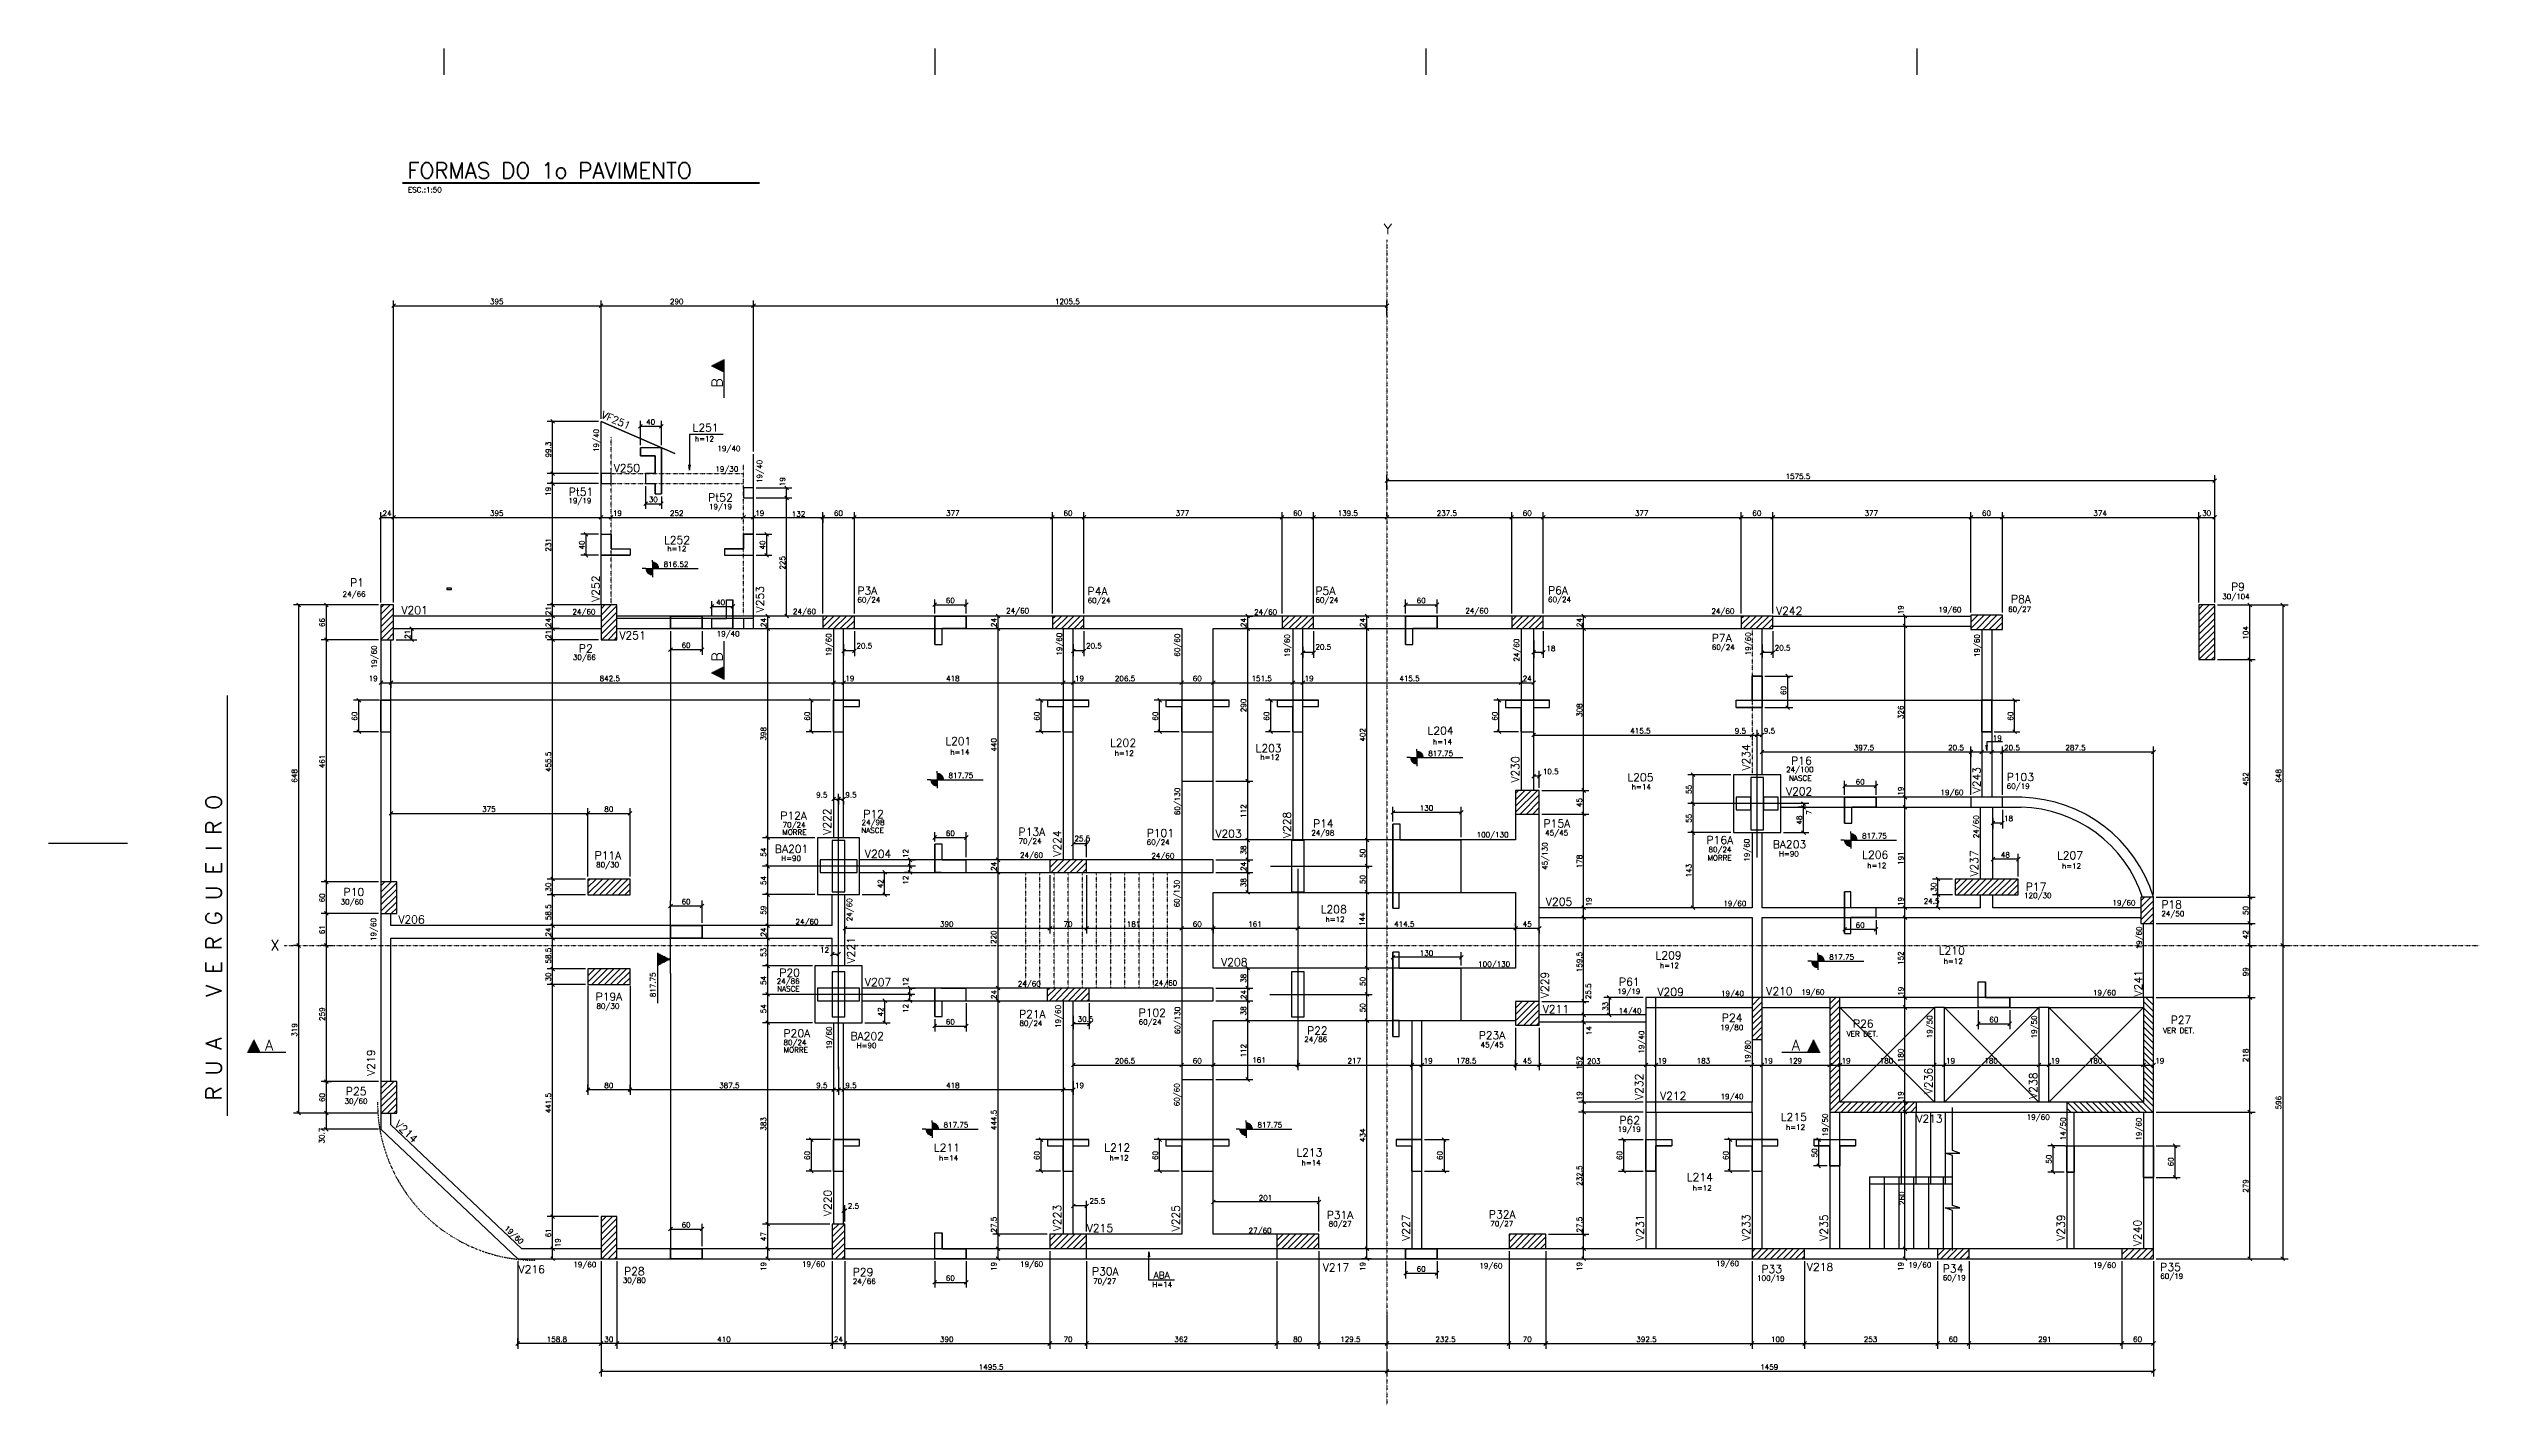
# Model space of a CAD drawing. Extents: x 938 to 5564, y 1507 to 4089.
import ezdxf

# ---------------------------------------------------------------- set-up
doc = ezdxf.new("R2010")
doc.units = 0
doc.header["$MEASUREMENT"] = 0
for name, pattern in [('ESTILO_TQS_0003', [1.5, 0.5, -0.4, 0.1, -0.5]), ('ESTILO_TQS_0004', [2, 0.5, -0.4, 0.1, -0.4, 0.1, -0.5]), ('ESTILO_TQS_0005', [0.4, 0.3, -0.1])]:
    doc.linetypes.add(name, pattern=pattern)
for name, color, linetype in [('1', 1, 'CONTINUOUS'), ('2', 2, 'CONTINUOUS'), ('3', 3, 'CONTINUOUS'), ('4', 4, 'CONTINUOUS'), ('6', 6, 'CONTINUOUS'), ('7', 7, 'CONTINUOUS'), ('8', 8, 'CONTINUOUS'), ('9', 9, 'CONTINUOUS')]:
    doc.layers.add(name, color=color, linetype=linetype)
doc.styles.get("Standard").update_dxf_attribs({"font": 'ROMANS.SHX'})

msp = doc.modelspace()

# ---------------------------------------------------------------- linework, layer by layer
at = {"layer": '1', "linetype": 'Continuous'}
for p, q in [((1087.743824, 2576.640339), (937.741357, 2576.640339)), ((4346.7985, 2084.4455), (4526.7985, 2264.4455)), ((4346.7985, 2264.4455), (4526.7985, 2084.4455)), ((4346.7985, 2084.4455), (4526.7985, 2264.4455)), ((4346.7985, 2264.4455), (4526.7985, 2084.4455)), ((4545.7985, 2084.4455), (4725.7985, 2264.4455)), ((4545.7985, 2264.4455), (4725.7985, 2084.4455)), ((4545.7985, 2084.4455), (4725.7985, 2264.4455)), ((4545.7985, 2264.4455), (4725.7985, 2084.4455)), ((4744.7985, 2084.4455), (4924.7985, 2264.4455)), ((4744.7985, 2264.4455), (4924.7985, 2084.4455)), ((4744.7985, 2084.4455), (4924.7985, 2264.4455)), ((4744.7985, 2264.4455), (4924.7985, 2084.4455))]:
    msp.add_line(p, q, dxfattribs=at)
msp.add_lwpolyline([(1695.797487, 3059.694458), (1704.742164, 3059.694458), (1704.742164, 3062.558216), (1695.797487, 3062.558216), (1695.797487, 3059.694458)], dxfattribs=at)
at = {"layer": '2', "linetype": 'Continuous'}
for p, q in [((1590.762966, 3596.335976), (1597.834034, 3603.407044)), ((1985.762966, 3596.335976), (1992.834034, 3603.407044)), ((1985.762966, 3596.335976), (1992.834034, 3603.407044)), ((2275.762966, 3596.335976), (2282.834034, 3603.407044)), ((2275.762966, 3596.335976), (2282.834034, 3603.407044)), ((3481.262966, 3596.335976), (3488.334034, 3603.407044)), ((1900.330117, 3376.235413), (1893.259049, 3383.306481)), ((2060.481269, 3367.104605), (2067.552337, 3374.175673)), ((2100.481269, 3367.104605), (2107.552337, 3374.175673)), ((1900.330117, 3276.909966), (1893.259049, 3283.981034)), ((1900.330117, 3276.909966), (1893.259049, 3283.981034)), ((1900.330117, 3257.909966), (1893.259049, 3264.981034)), ((1900.330117, 3257.909966), (1893.259049, 3264.981034)), ((2345.911734, 3249.727439), (2338.840667, 3256.798506)), ((3481.262966, 3263.70814), (3488.334034, 3270.779208)), ((3481.262966, 3263.70814), (3488.334034, 3270.779208)), ((5056.762966, 3263.70814), (5063.834034, 3270.779208)), ((1566.762966, 3193.543535), (1573.834034, 3200.614603)), ((1590.762966, 3193.543535), (1597.834034, 3200.614603)), ((1590.762966, 3193.543535), (1597.834034, 3200.614603)), ((1985.762966, 3193.543535), (1992.834034, 3200.614603)), ((1985.762966, 3193.543535), (1992.834034, 3200.614603)), ((2004.762966, 3193.543535), (2011.834034, 3200.614603)), ((2004.762966, 3193.543535), (2011.834034, 3200.614603)), ((2070.481269, 3219.686499), (2077.552337, 3226.757567)), ((2100.481269, 3219.686499), (2107.552337, 3226.757567)), ((2256.762966, 3193.543535), (2263.834034, 3200.614603)), ((2256.762966, 3193.543535), (2263.834034, 3200.614603)), ((2275.762966, 3193.543535), (2282.834034, 3200.614603)), ((2275.762966, 3193.543535), (2282.834034, 3200.614603)), ((2345.911734, 3230.727439), (2338.840667, 3237.798506)), ((2345.911734, 3230.727439), (2338.840667, 3237.798506)), ((2407.762966, 3193.543535), (2414.834034, 3200.614603)), ((2407.762966, 3193.543535), (2414.834034, 3200.614603)), ((2467.762966, 3193.543535), (2474.834034, 3200.614603)), ((2467.762966, 3193.543535), (2474.834034, 3200.614603)), ((2844.762966, 3193.543535), (2851.834034, 3200.614603)), ((2844.762966, 3193.543535), (2851.834034, 3200.614603)), ((2904.762966, 3193.543535), (2911.834034, 3200.614603)), ((2904.762966, 3193.543535), (2911.834034, 3200.614603)), ((3281.762966, 3193.543535), (3288.834034, 3200.614603)), ((3281.762966, 3193.543535), (3288.834034, 3200.614603)), ((3341.762966, 3193.543535), (3348.834034, 3200.614603)), ((3341.762966, 3193.543535), (3348.834034, 3200.614603)), ((3481.262966, 3193.543535), (3488.334034, 3200.614603)), ((3481.262966, 3193.543535), (3488.334034, 3200.614603)), ((3718.762966, 3193.543535), (3725.834034, 3200.614603)), ((3718.762966, 3193.543535), (3725.834034, 3200.614603)), ((3778.762966, 3193.543535), (3785.834034, 3200.614603)), ((3778.762966, 3193.543535), (3785.834034, 3200.614603)), ((4155.762966, 3193.543535), (4162.834034, 3200.614603)), ((4155.762966, 3193.543535), (4162.834034, 3200.614603)), ((4215.762966, 3193.543535), (4222.834034, 3200.614603)), ((4215.762966, 3193.543535), (4222.834034, 3200.614603)), ((4592.762966, 3193.543535), (4599.834034, 3200.614603)), ((4592.762966, 3193.543535), (4599.834034, 3200.614603)), ((4652.762966, 3193.543535), (4659.834034, 3200.614603)), ((4652.762966, 3193.543535), (4659.834034, 3200.614603)), ((5026.762966, 3193.543535), (5033.834034, 3200.614603)), ((5026.762966, 3193.543535), (5033.834034, 3200.614603)), ((5056.762966, 3193.543535), (5063.834034, 3200.614603)), ((1964.083522, 3161.560937), (1957.012454, 3168.632005)), ((2307.961454, 3161.560937), (2300.890386, 3168.632005)), ((1964.083522, 3121.560937), (1957.012454, 3128.632005)), ((2307.961454, 3121.560937), (2300.890386, 3128.632005)), ((1410.067279, 3033.981034), (1417.138347, 3026.909966)), ((1462.701933, 3033.981034), (1469.773001, 3026.909966)), ((1900.329907, 3026.909966), (1893.258839, 3033.981034)), ((1900.329907, 3005.909966), (1893.258839, 3012.981034)), ((1900.329907, 3005.909966), (1893.258839, 3012.981034)), ((1900.330117, 3026.909966), (1893.259049, 3033.981034)), ((2196.64381, 3024.194128), (2203.714877, 3031.265196)), ((2236.64381, 3024.194128), (2243.714877, 3031.265196)), ((2309.916601, 3005.909966), (2302.845533, 3012.981034)), ((2345.911734, 3005.909966), (2338.840667, 3012.981034)), ((2620.784659, 3027.510296), (2627.855727, 3034.581364)), ((2680.784659, 3027.510296), (2687.855727, 3034.581364)), ((2748.174918, 3005.909966), (2741.10385, 3012.981034)), ((3223.365652, 3005.909966), (3216.294584, 3012.981034)), ((3450.230229, 3005.909966), (3443.159161, 3012.981034)), ((3516.825745, 3027.510296), (3523.896813, 3034.581364)), ((3576.825745, 3027.510296), (3583.896813, 3034.581364)), ((3862.709503, 3005.909966), (3855.638436, 3012.981034)), ((4474.365286, 3005.909966), (4467.294218, 3012.981034)), ((5130.67916, 3026.909966), (5123.608092, 3033.981034)), ((5186.288758, 3033.981034), (5193.359826, 3026.909966)), ((1462.701933, 2967.981034), (1469.773001, 2960.909966)), ((1462.701933, 2967.981034), (1469.773001, 2960.909966)), ((1632.247917, 2981.909966), (1625.176849, 2988.981034)), ((1632.247917, 2960.909966), (1625.176849, 2967.981034)), ((1900.329907, 2981.909966), (1893.258839, 2988.981034)), ((1900.329907, 2981.909966), (1893.258839, 2988.981034)), ((1900.329907, 2981.909966), (1893.258839, 2988.981034)), ((1900.329907, 2960.909966), (1893.258839, 2967.981034)), ((1900.329907, 2960.909966), (1893.258839, 2967.981034)), ((2309.916601, 2981.909966), (2302.845533, 2988.981034)), ((2309.916601, 2981.909966), (2302.845533, 2988.981034)), ((2309.916601, 2981.909966), (2302.845533, 2988.981034)), ((2748.174918, 2981.909966), (2741.10385, 2988.981034)), ((2748.174918, 2981.909966), (2741.10385, 2988.981034)), ((3223.365652, 2981.909966), (3216.294584, 2988.981034)), ((3223.365652, 2981.909966), (3216.294584, 2988.981034)), ((3450.230229, 2981.909966), (3443.159161, 2988.981034)), ((3450.230229, 2981.909966), (3443.159161, 2988.981034)), ((3862.709503, 2981.909966), (3855.638436, 2988.981034)), ((3862.709503, 2981.909966), (3855.638436, 2988.981034)), ((4474.365286, 2986.909966), (4467.294218, 2993.981034)), ((4474.365286, 2986.909966), (4467.294218, 2993.981034)), ((2117.809161, 2942.164137), (2124.880229, 2949.235205)), ((2177.809161, 2942.164137), (2184.880229, 2949.235205)), ((2454.334034, 2946.610284), (2447.262966, 2939.539216)), ((2474.834034, 2946.610284), (2467.762966, 2939.539216)), ((2891.334034, 2946.610284), (2884.262966, 2939.539216)), ((2911.834034, 2946.610284), (2904.762966, 2939.539216)), ((3328.334034, 2943.366609), (3321.262966, 2936.295541)), ((3348.834034, 2943.366609), (3341.762966, 2936.295541)), ((3767.834034, 2943.63416), (3760.762966, 2936.563093)), ((3785.834034, 2943.63416), (3778.762966, 2936.563093)), ((4202.334034, 2943.465601), (4195.262966, 2936.394533)), ((4222.834034, 2943.465601), (4215.762966, 2936.394533)), ((5130.67916, 2922.909966), (5123.608092, 2929.981034)), ((5130.67916, 2922.909966), (5123.608092, 2929.981034)), ((1566.762966, 2879.080579), (1573.834034, 2886.151646)), ((1585.762966, 2879.080579), (1592.834034, 2886.151646)), ((1585.762966, 2879.080579), (1592.834034, 2886.151646)), ((1585.762966, 2879.080579), (1592.834034, 2886.151646)), ((2428.262966, 2879.080579), (2435.334034, 2886.151646)), ((2428.262966, 2879.080579), (2435.334034, 2886.151646)), ((2428.262966, 2879.080579), (2435.334034, 2886.151646)), ((2447.262966, 2879.080579), (2454.334034, 2886.151646)), ((2447.262966, 2879.080579), (2454.334034, 2886.151646)), ((2865.262966, 2879.080579), (2872.334034, 2886.151646)), ((2865.262966, 2879.080579), (2872.334034, 2886.151646)), ((2884.262966, 2879.080579), (2891.334034, 2886.151646)), ((2884.262966, 2879.080579), (2891.334034, 2886.151646)), ((3090.762966, 2879.080579), (3097.834034, 2886.151646)), ((3090.762966, 2879.080579), (3097.834034, 2886.151646)), ((3150.762966, 2879.080579), (3157.834034, 2886.151646)), ((3150.762966, 2879.080579), (3157.834034, 2886.151646)), ((3302.262966, 2879.080579), (3309.334034, 2886.151646)), ((3302.262966, 2879.080579), (3309.334034, 2886.151646)), ((3321.262966, 2879.080579), (3328.334034, 2886.151646)), ((3321.262966, 2879.080579), (3328.334034, 2886.151646)), ((3736.762966, 2879.080579), (3743.834034, 2886.151646)), ((3736.762966, 2879.080579), (3743.834034, 2886.151646)), ((3760.762966, 2879.080579), (3767.834034, 2886.151646)), ((4251.203919, 2891.660433), (4244.132851, 2898.731501)), ((1531.656486, 2845.660433), (1524.585419, 2852.731501)), ((2393.156486, 2845.660433), (2386.085419, 2852.731501)), ((2830.156486, 2845.660433), (2823.085419, 2852.731501)), ((3055.656486, 2845.660433), (3048.585419, 2852.731501)), ((3267.156486, 2845.660433), (3260.085419, 2852.731501)), ((3701.656486, 2845.660433), (3694.585419, 2852.731501)), ((4251.203919, 2831.660433), (4244.132851, 2838.731501)), ((4683.02133, 2845.660433), (4675.950262, 2852.731501)), ((1531.656486, 2785.660433), (1524.585419, 2792.731501)), ((2393.156486, 2785.660433), (2386.085419, 2792.731501)), ((2830.156486, 2785.660433), (2823.085419, 2792.731501)), ((3055.656486, 2785.660433), (3048.585419, 2792.731501)), ((3267.156486, 2785.660433), (3260.085419, 2792.731501)), ((3701.656486, 2785.660433), (3694.585419, 2792.731501)), ((3760.762966, 2779.44675), (3767.834034, 2786.517818)), ((4176.262966, 2779.44675), (4183.334034, 2786.517818)), ((4176.262966, 2779.44675), (4183.334034, 2786.517818)), ((4185.762966, 2779.44675), (4192.834034, 2786.517818)), ((4185.762966, 2779.44675), (4192.834034, 2786.517818)), ((4195.262966, 2779.44675), (4202.334034, 2786.517818)), ((4683.02133, 2785.660433), (4675.950262, 2792.731501)), ((4195.262966, 2747.359206), (4202.334034, 2754.430274)), ((4592.762966, 2747.359206), (4599.834034, 2754.430274)), ((4613.262966, 2747.359206), (4620.334034, 2754.430274)), ((4613.262966, 2747.359206), (4620.334034, 2754.430274)), ((4632.262966, 2747.359206), (4639.334034, 2754.430274)), ((4632.262966, 2747.359206), (4639.334034, 2754.430274)), ((4652.762966, 2747.359206), (4659.834034, 2754.430274)), ((4940.262966, 2747.359206), (4947.334034, 2754.430274)), ((3223.365652, 2691.909966), (3216.294584, 2698.981034)), ((3223.365652, 2691.909966), (3216.294584, 2698.981034)), ((3767.834034, 2708.070411), (3760.762966, 2700.999343)), ((3778.334034, 2708.070411), (3771.262966, 2700.999343)), ((4070.895754, 2703.909966), (4063.824687, 2710.981034)), ((4352.292674, 2682.510296), (4359.363741, 2689.581364)), ((4412.292674, 2682.510296), (4419.363741, 2689.581364)), ((1585.762966, 2630.32183), (1592.834034, 2637.392897)), ((1960.762966, 2630.32183), (1967.834034, 2637.392897)), ((1960.762966, 2630.32183), (1967.834034, 2637.392897)), ((2040.762966, 2630.32183), (2047.834034, 2637.392897)), ((2040.762966, 2630.32183), (2047.834034, 2637.392897)), ((2428.262966, 2657.50118), (2435.334034, 2664.572248)), ((2437.762966, 2657.50118), (2444.834034, 2664.572248)), ((2437.762966, 2657.50118), (2444.834034, 2664.572248)), ((2447.262966, 2657.50118), (2454.334034, 2664.572248)), ((3492.720403, 2632.599756), (3499.791471, 2639.670824)), ((3622.720403, 2632.599756), (3629.791471, 2639.670824)), ((3862.709503, 2673.909966), (3855.638436, 2680.981034)), ((3862.709503, 2673.909966), (3855.638436, 2680.981034)), ((4070.895754, 2648.909966), (4063.824687, 2655.981034)), ((4070.895754, 2648.909966), (4063.824687, 2655.981034)), ((4274.127192, 2655.981034), (4281.198259, 2648.909966)), ((4281.198259, 2641.909966), (4274.127192, 2648.981034)), ((4274.127192, 2648.981034), (4281.198259, 2641.909966)), ((4474.365286, 2660.909966), (4467.294218, 2667.981034)), ((4474.365286, 2660.909966), (4467.294218, 2667.981034)), ((4474.365286, 2660.909966), (4467.294218, 2667.981034)), ((4474.365286, 2641.909966), (4467.294218, 2648.981034)), ((4474.365286, 2641.909966), (4467.294218, 2648.981034)), ((2309.916601, 2583.909966), (2302.845533, 2590.981034)), ((2309.916601, 2583.909966), (2302.845533, 2590.981034)), ((2620.784659, 2584.403837), (2627.855727, 2591.474905)), ((2680.784659, 2584.403837), (2687.855727, 2591.474905)), ((3862.709503, 2628.909966), (3855.638436, 2635.981034)), ((3862.709503, 2628.909966), (3855.638436, 2635.981034)), ((4070.895754, 2593.909966), (4063.824687, 2600.981034)), ((4070.895754, 2593.909966), (4063.824687, 2600.981034)), ((4281.198259, 2593.909966), (4274.127192, 2600.981034)), ((4641.834034, 2618.918686), (4634.762966, 2611.847618)), ((4659.834034, 2618.918686), (4652.762966, 2611.847618)), ((2580.424841, 2541.909966), (2573.353773, 2548.981034)), ((2748.174918, 2541.909966), (2741.10385, 2548.981034)), ((2748.174918, 2541.909966), (2741.10385, 2548.981034)), ((2891.334034, 2579.263), (2884.262966, 2572.191932)), ((2916.834034, 2579.263), (2909.762966, 2572.191932)), ((3223.365652, 2579.909966), (3216.294584, 2586.981034)), ((3223.365652, 2579.909966), (3216.294584, 2586.981034)), ((3223.365652, 2541.909966), (3216.294584, 2548.981034)), ((3223.365652, 2541.909966), (3216.294584, 2548.981034)), ((3450.230229, 2579.909966), (3443.159161, 2586.981034)), ((3450.230229, 2579.909966), (3443.159161, 2586.981034)), ((4641.834034, 2550.313028), (4634.762966, 2543.24196)), ((4689.834034, 2550.313028), (4682.762966, 2543.24196)), ((1462.701933, 2506.981034), (1469.773001, 2499.909966)), ((1462.701933, 2506.981034), (1469.773001, 2499.909966)), ((1900.329907, 2505.409966), (1893.258839, 2512.481034)), ((1900.329907, 2505.409966), (1893.258839, 2512.481034)), ((2309.916601, 2529.909966), (2302.845533, 2536.981034)), ((2309.916601, 2529.909966), (2302.845533, 2536.981034)), ((2532.409472, 2517.909966), (2525.338404, 2524.981034)), ((2580.424841, 2529.909966), (2573.353773, 2536.981034)), ((2580.424841, 2529.909966), (2573.353773, 2536.981034)), ((2580.424841, 2517.909966), (2573.353773, 2524.981034)), ((2748.174918, 2517.909966), (2741.10385, 2524.981034)), ((2748.174918, 2517.909966), (2741.10385, 2524.981034)), ((3223.365652, 2517.909966), (3216.294584, 2524.981034)), ((3223.365652, 2517.909966), (3216.294584, 2524.981034)), ((3450.230229, 2529.909966), (3443.159161, 2536.981034)), ((3450.230229, 2529.909966), (3443.159161, 2536.981034)), ((4536.945277, 2505.409966), (4529.874209, 2512.481034)), ((1900.329907, 2475.409966), (1893.258839, 2482.481034)), ((1900.329907, 2475.409966), (1893.258839, 2482.481034)), ((2117.809161, 2454.337275), (2124.880229, 2461.408343)), ((2177.809161, 2454.337275), (2184.880229, 2461.408343)), ((2309.916601, 2475.909966), (2302.845533, 2482.981034)), ((2309.916601, 2475.909966), (2302.845533, 2482.981034)), ((2532.409472, 2475.909966), (2525.338404, 2482.981034)), ((3223.365652, 2479.909966), (3216.294584, 2486.981034)), ((3450.230229, 2479.909966), (3443.159161, 2486.981034)), ((3450.230229, 2479.909966), (3443.159161, 2486.981034)), ((3862.709503, 2450.909966), (3855.638436, 2457.981034)), ((3862.709503, 2450.909966), (3855.638436, 2457.981034)), ((4070.895754, 2450.909966), (4063.824687, 2457.981034)), ((4474.365286, 2450.909966), (4467.294218, 2457.981034)), ((4474.365286, 2450.909966), (4467.294218, 2457.981034)), ((4536.945277, 2475.409966), (4529.874209, 2482.481034)), ((4536.945277, 2475.409966), (4529.874209, 2482.481034)), ((4536.945277, 2450.909966), (4529.874209, 2457.981034)), ((5130.67916, 2470.909966), (5123.608092, 2477.981034)), ((5130.67916, 2470.909966), (5123.608092, 2477.981034)), ((1462.701933, 2446.981034), (1469.773001, 2439.909966)), ((1462.701933, 2446.981034), (1469.773001, 2439.909966)), ((1900.329907, 2416.909966), (1893.258839, 2423.981034)), ((1900.329907, 2416.909966), (1893.258839, 2423.981034)), ((2309.916601, 2416.909966), (2302.845533, 2423.981034)), ((2309.916601, 2416.909966), (2302.845533, 2423.981034)), ((2449.762966, 2411.713912), (2456.834034, 2418.78498)), ((2449.762966, 2411.713912), (2456.834034, 2418.78498)), ((2839.762966, 2411.713912), (2846.834034, 2418.78498)), ((2839.762966, 2411.713912), (2846.834034, 2418.78498)), ((2909.762966, 2411.713912), (2916.834034, 2418.78498)), ((2909.762966, 2411.713912), (2916.834034, 2418.78498)), ((3090.762966, 2411.713912), (3097.834034, 2418.78498)), ((3090.762966, 2411.713912), (3097.834034, 2418.78498)), ((3150.762966, 2411.713912), (3157.834034, 2418.78498)), ((3150.762966, 2411.713912), (3157.834034, 2418.78498)), ((3150.762966, 2411.713912), (3157.834034, 2418.78498)), ((3311.762966, 2411.713912), (3318.834034, 2418.78498)), ((3311.762966, 2411.713912), (3318.834034, 2418.78498)), ((3726.262966, 2411.713912), (3733.334034, 2418.78498)), ((3726.262966, 2411.713912), (3733.334034, 2418.78498)), ((3726.262966, 2411.713912), (3733.334034, 2418.78498)), ((3771.262966, 2411.713912), (3778.334034, 2418.78498)), ((3862.709503, 2431.909966), (3855.638436, 2438.981034)), ((3862.709503, 2431.909966), (3855.638436, 2438.981034)), ((4359.363741, 2416.689264), (4352.292674, 2409.618196)), ((4419.363741, 2416.689264), (4412.292674, 2409.618196)), ((4474.365286, 2431.909966), (4467.294218, 2438.981034)), ((4474.365286, 2431.909966), (4467.294218, 2438.981034)), ((5130.67916, 2420.909966), (5123.608092, 2427.981034)), ((5130.67916, 2420.909966), (5123.608092, 2427.981034)), ((1410.067279, 2385.981034), (1417.138347, 2378.909966)), ((1410.067279, 2385.981034), (1417.138347, 2378.909966)), ((1462.701933, 2385.981034), (1469.773001, 2378.909966)), ((1462.701933, 2385.981034), (1469.773001, 2378.909966)), ((1462.701933, 2385.981034), (1469.773001, 2378.909966)), ((1900.329907, 2392.909966), (1893.258839, 2399.981034)), ((1900.329907, 2392.909966), (1893.258839, 2399.981034)), ((2309.916601, 2392.909966), (2302.845533, 2399.981034)), ((2309.916601, 2392.909966), (2302.845533, 2399.981034)), ((2425.762966, 2362.497724), (2432.834034, 2369.568792)), ((2437.762966, 2362.497724), (2444.834034, 2369.568792)), ((3499.791471, 2363.572003), (3492.720403, 2356.500936)), ((3629.791471, 2363.572003), (3622.720403, 2356.500936)), ((5130.67916, 2378.909966), (5123.608092, 2385.981034)), ((5130.67916, 2378.909966), (5123.608092, 2385.981034)), ((5186.288758, 2385.981034), (5193.359826, 2378.909966)), ((5186.288758, 2385.981034), (5193.359826, 2378.909966)), ((1900.329907, 2334.409966), (1893.258839, 2341.481034)), ((1900.329907, 2334.409966), (1893.258839, 2341.481034)), ((2309.916601, 2339.911554), (2302.845533, 2346.982621)), ((2309.916601, 2339.911554), (2302.845533, 2346.982621)), ((3223.365652, 2335.909966), (3216.294584, 2342.981034)), ((3450.230229, 2335.909966), (3443.159161, 2342.981034)), ((3450.230229, 2335.909966), (3443.159161, 2342.981034)), ((1900.329907, 2304.409966), (1893.258839, 2311.481034)), ((1900.329907, 2304.409966), (1893.258839, 2311.481034)), ((2309.916601, 2285.909966), (2302.845533, 2292.981034)), ((2309.916601, 2285.909966), (2302.845533, 2292.981034)), ((2532.774017, 2273.909966), (2525.702949, 2280.981034)), ((2580.424841, 2297.909966), (2573.353773, 2304.981034)), ((2580.424841, 2285.909966), (2573.353773, 2292.981034)), ((2580.424841, 2285.909966), (2573.353773, 2292.981034)), ((2580.424841, 2273.909966), (2573.353773, 2280.981034)), ((2748.174918, 2297.909966), (2741.10385, 2304.981034)), ((2748.174918, 2297.909966), (2741.10385, 2304.981034)), ((2748.174918, 2273.909966), (2741.10385, 2280.981034)), ((2748.174918, 2273.909966), (2741.10385, 2280.981034)), ((3223.365652, 2297.909966), (3216.294584, 2304.981034)), ((3223.365652, 2297.909966), (3216.294584, 2304.981034)), ((3223.365652, 2273.909966), (3216.294584, 2280.981034)), ((3223.365652, 2273.909966), (3216.294584, 2280.981034)), ((3450.230229, 2285.909966), (3443.159161, 2292.981034)), ((3450.230229, 2285.909966), (3443.159161, 2292.981034)), ((3862.709503, 2272.409966), (3855.638436, 2279.481034)), ((3862.709503, 2272.409966), (3855.638436, 2279.481034)), ((3904.272095, 2286.981034), (3911.343162, 2279.909966)), ((4474.365286, 2279.909966), (4467.294218, 2286.981034)), ((4474.365286, 2279.909966), (4467.294218, 2286.981034)), ((4474.365286, 2260.909966), (4467.294218, 2267.981034)), ((4474.365286, 2260.909966), (4467.294218, 2267.981034)), ((5130.67916, 2279.909966), (5123.608092, 2286.981034)), ((5130.67916, 2279.909966), (5123.608092, 2286.981034)), ((2309.916601, 2231.911554), (2302.845533, 2238.982621)), ((2309.916601, 2231.911554), (2302.845533, 2238.982621)), ((2532.774017, 2231.911554), (2525.702949, 2238.982621)), ((2620.784659, 2225.501807), (2627.855727, 2232.572875)), ((2680.784659, 2225.501807), (2687.855727, 2232.572875)), ((2891.334034, 2236.820657), (2884.262966, 2229.749589)), ((2921.834034, 2236.820657), (2914.762966, 2229.749589)), ((3223.365652, 2235.909966), (3216.294584, 2242.981034)), ((3223.365652, 2235.909966), (3216.294584, 2242.981034)), ((3450.230229, 2235.909966), (3443.159161, 2242.981034)), ((3450.230229, 2235.909966), (3443.159161, 2242.981034)), ((3862.709503, 2246.980345), (3855.638436, 2254.051413)), ((3862.709503, 2246.980345), (3855.638436, 2254.051413)), ((3862.709503, 2232.880345), (3855.638436, 2239.951413)), ((3862.709503, 2232.880345), (3855.638436, 2239.951413)), ((3904.272095, 2254.051413), (3911.343162, 2246.980345)), ((4606.768286, 2229.852575), (4613.839354, 2236.923643)), ((4666.768286, 2229.852575), (4673.839354, 2236.923643)), ((2884.262966, 2151.385638), (2891.334034, 2158.456706)), ((3090.762966, 2151.385638), (3097.834034, 2158.456706)), ((3090.762966, 2151.385638), (3097.834034, 2158.456706)), ((3150.762966, 2151.385638), (3157.834034, 2158.456706)), ((3150.762966, 2151.385638), (3157.834034, 2158.456706)), ((3223.365652, 2123.909966), (3216.294584, 2130.981034)), ((3311.762966, 2151.385638), (3318.834034, 2158.456706)), ((3311.762966, 2151.385638), (3318.834034, 2158.456706)), ((3311.762966, 2151.385638), (3318.834034, 2158.456706)), ((3528.762974, 2151.385638), (3535.834042, 2158.456706)), ((3528.762974, 2151.385638), (3535.834042, 2158.456706)), ((3547.762974, 2151.385638), (3554.834042, 2158.456706)), ((3547.762974, 2151.385638), (3554.834042, 2158.456706)), ((3726.262966, 2151.385638), (3733.334034, 2158.456706)), ((3726.262966, 2151.385638), (3733.334034, 2158.456706)), ((3726.262966, 2151.385638), (3733.334034, 2158.456706)), ((3771.262966, 2151.385638), (3778.334034, 2158.456706)), ((3771.262966, 2151.385638), (3778.334034, 2158.456706)), ((3974.262966, 2151.385638), (3981.334034, 2158.456706)), ((3974.262966, 2151.385638), (3981.334034, 2158.456706)), ((3993.262966, 2151.385638), (4000.334034, 2158.456706)), ((3993.262966, 2151.385638), (4000.334034, 2158.456706)), ((4176.262966, 2151.385638), (4183.334034, 2158.456706)), ((4176.262966, 2151.385638), (4183.334034, 2158.456706)), ((4195.262966, 2151.385638), (4202.334034, 2158.456706)), ((4195.262966, 2151.385638), (4202.334034, 2158.456706)), ((4324.262966, 2151.385638), (4331.334034, 2158.456706)), ((4324.262966, 2151.385638), (4331.334034, 2158.456706)), ((4343.262966, 2151.385638), (4350.334034, 2158.456706)), ((4343.262966, 2151.385638), (4350.334034, 2158.456706)), ((4523.262966, 2151.385638), (4530.334034, 2158.456706)), ((4523.262966, 2151.385638), (4530.334034, 2158.456706)), ((4542.262966, 2151.385638), (4549.334034, 2158.456706)), ((4542.262966, 2151.385638), (4549.334034, 2158.456706)), ((4722.262966, 2151.385638), (4729.334034, 2158.456706)), ((4722.262966, 2151.385638), (4729.334034, 2158.456706)), ((4741.262966, 2151.385638), (4748.334034, 2158.456706)), ((4741.262966, 2151.385638), (4748.334034, 2158.456706)), ((4921.262966, 2151.385638), (4928.334034, 2158.456706)), ((4921.262966, 2151.385638), (4928.334034, 2158.456706)), ((4940.262966, 2151.385638), (4947.334034, 2158.456706)), ((1462.701933, 2126.981034), (1469.773001, 2119.909966)), ((1462.701933, 2126.981034), (1469.773001, 2119.909966)), ((1462.701933, 2126.981034), (1469.773001, 2119.909966)), ((1960.762966, 2104.626985), (1967.834034, 2111.698053)), ((2040.762966, 2104.626985), (2047.834034, 2111.698053)), ((2040.762966, 2104.626985), (2047.834034, 2111.698053)), ((2428.262966, 2104.626985), (2435.334034, 2111.698053)), ((2437.762966, 2104.626985), (2444.834034, 2111.698053)), ((2437.762966, 2104.626985), (2444.834034, 2111.698053)), ((2447.262966, 2104.626985), (2454.334034, 2111.698053)), ((2865.262966, 2104.626985), (2872.334034, 2111.698053)), ((2865.262966, 2104.626985), (2872.334034, 2111.698053)), ((2884.262966, 2104.626985), (2891.334034, 2111.698053)), ((3862.709503, 2080.909966), (3855.638436, 2087.981034)), ((3862.709503, 2080.909966), (3855.638436, 2087.981034)), ((4474.365286, 2080.909966), (4467.294218, 2087.981034)), ((4474.365286, 2080.909966), (4467.294218, 2087.981034)), ((1410.067279, 2066.981034), (1417.138347, 2059.909966)), ((1462.701933, 2066.981034), (1469.773001, 2059.909966)), ((1462.701933, 2066.981034), (1469.773001, 2059.909966)), ((1462.701933, 2036.272182), (1469.773001, 2029.201115)), ((3862.709503, 2061.909966), (3855.638436, 2068.981034)), ((3862.709503, 2061.909966), (3855.638436, 2068.981034)), ((4474.365286, 2061.909966), (4467.294218, 2068.981034)), ((4474.365286, 2061.909966), (4467.294218, 2068.981034)), ((5130.67916, 2061.909966), (5123.608092, 2068.981034)), ((5130.67916, 2061.909966), (5123.608092, 2068.981034)), ((2393.156486, 2009.645113), (2386.085419, 2016.71618)), ((2830.156486, 2009.645113), (2823.085419, 2016.71618)), ((3055.656486, 2009.645113), (3048.585419, 2016.71618)), ((3589.921487, 2016.71618), (3596.992554, 2009.645113)), ((3932.104454, 2016.71618), (3939.175521, 2009.645113)), ((4141.156486, 2009.645113), (4134.085419, 2016.71618)), ((4310.302361, 2009.645113), (4303.231293, 2016.71618)), ((4756.302361, 1997.645113), (4749.231293, 2004.71618)), ((4988.358118, 1997.645113), (4981.28705, 2004.71618)), ((2393.156486, 1949.645113), (2386.085419, 1956.71618)), ((2830.156486, 1949.645113), (2823.085419, 1956.71618)), ((3055.656486, 1949.645113), (3048.585419, 1956.71618)), ((3589.921487, 1956.71618), (3596.992554, 1949.645113)), ((3932.104454, 1956.71618), (3939.175521, 1949.645113)), ((4141.156486, 1949.645113), (4134.085419, 1956.71618)), ((4310.302361, 1959.645113), (4303.231293, 1966.71618)), ((4756.302361, 1947.645113), (4749.231293, 1954.71618)), ((4988.358118, 1937.645113), (4981.28705, 1944.71618)), ((3157.834034, 1897.881166), (3150.762966, 1890.810098)), ((3358.834034, 1897.881166), (3351.762966, 1890.810098)), ((1900.329907, 1862.909966), (1893.258839, 1869.981034)), ((1900.329907, 1862.909966), (1893.258839, 1869.981034)), ((2309.916601, 1848.909966), (2302.845533, 1855.981034)), ((2309.916601, 1848.909966), (2302.845533, 1855.981034)), ((2309.916601, 1848.909966), (2302.845533, 1855.981034)), ((2454.334034, 1881.535323), (2447.262966, 1874.464256)), ((2456.834034, 1881.535323), (2449.762966, 1874.464256)), ((2891.334034, 1890.31542), (2884.262966, 1883.244353)), ((2916.834034, 1890.31542), (2909.762966, 1883.244353)), ((1900.329907, 1801.909966), (1893.258839, 1808.981034)), ((1900.329907, 1801.909966), (1893.258839, 1808.981034)), ((2117.809161, 1839.337275), (2124.880229, 1846.408343)), ((2177.809161, 1839.337275), (2184.880229, 1846.408343)), ((2309.916601, 1801.909966), (2302.845533, 1808.981034)), ((2309.916601, 1801.909966), (2302.845533, 1808.981034)), ((2748.174918, 1829.409966), (2741.10385, 1836.481034)), ((2748.174918, 1829.409966), (2741.10385, 1836.481034)), ((2748.174918, 1801.909966), (2741.10385, 1808.981034)), ((2748.174918, 1801.909966), (2741.10385, 1808.981034)), ((3450.230229, 1801.909966), (3443.159161, 1808.981034)), ((3450.230229, 1801.909966), (3443.159161, 1808.981034)), ((3862.709503, 1829.409966), (3855.638436, 1836.481034)), ((3862.709503, 1829.409966), (3855.638436, 1836.481034)), ((3862.709503, 1801.909966), (3855.638436, 1808.981034)), ((3862.709503, 1801.909966), (3855.638436, 1808.981034)), ((4474.365286, 1801.909966), (4467.294218, 1808.981034)), ((4474.365286, 1801.909966), (4467.294218, 1808.981034)), ((1900.329907, 1782.909966), (1893.258839, 1789.981034)), ((2309.916601, 1782.909966), (2302.845533, 1789.981034)), ((2748.174918, 1782.909966), (2741.10385, 1789.981034)), ((3450.230229, 1782.909966), (3443.159161, 1789.981034)), ((3516.825745, 1755.333009), (3523.896813, 1762.404077)), ((3576.825745, 1755.333009), (3583.896813, 1762.404077)), ((3862.709503, 1782.909966), (3855.638436, 1789.981034)), ((4474.365286, 1782.909966), (4467.294218, 1789.981034)), ((5130.67916, 1782.909966), (5123.608092, 1789.981034)), ((5186.288758, 1789.981034), (5193.359826, 1782.909966)), ((2620.784659, 1737.818283), (2627.855727, 1744.889351)), ((2680.784659, 1737.818283), (2687.855727, 1744.889351)), ((1834.028715, 1628.547653), (1826.957647, 1621.476585)), ((1992.834034, 1628.547653), (1985.762966, 1621.476585)), ((1992.834034, 1628.547653), (1985.762966, 1621.476585)), ((2022.834034, 1628.547653), (2015.762966, 1621.476585)), ((2022.834034, 1628.547653), (2015.762966, 1621.476585)), ((2425.762966, 1621.476585), (2432.834034, 1628.547653)), ((2425.762966, 1621.476585), (2432.834034, 1628.547653)), ((2432.834034, 1628.547653), (2425.762966, 1621.476585)), ((2449.762966, 1621.476585), (2456.834034, 1628.547653)), ((2449.762966, 1621.476585), (2456.834034, 1628.547653)), ((2839.762966, 1621.476585), (2846.834034, 1628.547653)), ((2839.762966, 1621.476585), (2846.834034, 1628.547653)), ((2909.762966, 1621.476585), (2916.834034, 1628.547653)), ((2909.762966, 1621.476585), (2916.834034, 1628.547653)), ((3271.762966, 1621.476585), (3278.834034, 1628.547653)), ((3271.762966, 1621.476585), (3278.834034, 1628.547653)), ((3351.762966, 1621.476585), (3358.834034, 1628.547653)), ((3351.762966, 1621.476585), (3358.834034, 1628.547653)), ((3481.262966, 1621.476585), (3488.334034, 1628.547653)), ((3481.262966, 1621.476585), (3488.334034, 1628.547653)), ((3713.762966, 1621.476585), (3720.834034, 1628.547653)), ((3713.762966, 1621.476585), (3720.834034, 1628.547653)), ((3783.762966, 1621.476585), (3790.834034, 1628.547653)), ((3783.762966, 1621.476585), (3790.834034, 1628.547653)), ((4176.262966, 1621.476585), (4183.334034, 1628.547653)), ((4176.262966, 1621.476585), (4183.334034, 1628.547653)), ((4276.262966, 1621.476585), (4283.334034, 1628.547653)), ((4276.262966, 1621.476585), (4283.334034, 1628.547653)), ((4529.262966, 1621.476585), (4536.334034, 1628.547653)), ((4529.262966, 1621.476585), (4536.334034, 1628.547653)), ((4589.262966, 1621.476585), (4596.334034, 1628.547653)), ((4589.262966, 1621.476585), (4596.334034, 1628.547653)), ((4880.262966, 1621.476585), (4887.334034, 1628.547653)), ((4880.262966, 1621.476585), (4887.334034, 1628.547653)), ((4940.262966, 1621.476585), (4947.334034, 1628.547653)), ((1985.762966, 1568.796545), (1992.834034, 1575.867612)), ((3481.262966, 1568.796545), (3488.334034, 1575.867612)), ((3481.262966, 1568.796545), (3488.334034, 1575.867612)), ((4940.262966, 1568.796545), (4947.334034, 1575.867612))]:
    msp.add_line(p, q, dxfattribs=at)
at = {"layer": '2', "linetype": 'ESTILO_TQS_0003'}
msp.add_arc((1863.810479, 2083.432074), 300, 179.842916, 270.000251, dxfattribs=at)
at = {"layer": '3', "linetype": 'Continuous'}
for p, q in [((1690.043533, 4089.267032), (1690.043533, 4039.267532)), ((2624.527641, 4089.267032), (2624.527641, 4039.267532)), ((3559.011749, 4089.267032), (3559.011749, 4039.267532)), ((4493.495857, 4089.267032), (4493.495857, 4039.267532)), ((1989.2985, 3030.4455), (1989.2985, 3379.770947)), ((2279.2985, 3004.4455), (2279.2985, 3317.580232)), ((2074.287332, 3099.75422), (2067.65196, 3099.75422)), ((2074.287332, 3099.75422), (2099.287332, 3099.75422)), ((2086.787332, 3112.25422), (2086.787332, 3116.014335)), ((2086.787332, 3112.25422), (2086.787332, 3087.25422)), ((2086.787332, 3111.646872), (2090.636457, 3111.646872)), ((2086.787332, 3110.854023), (2092.535795, 3110.854023)), ((2086.787332, 3110.061174), (2093.85959, 3110.061174)), ((2086.787332, 3109.268313), (2094.894851, 3109.268313)), ((2086.787332, 3108.475524), (2095.742191, 3108.475524)), ((2086.787332, 3107.682675), (2096.4512, 3107.682675)), ((2086.787332, 3106.889814), (2097.050536, 3106.889814)), ((2086.787332, 3106.096965), (2097.558559, 3106.096965)), ((2086.787332, 3105.304116), (2097.987712, 3105.304116)), ((2086.787332, 3104.511266), (2098.346771, 3104.511266)), ((2086.787332, 3103.718417), (2098.642076, 3103.718417)), ((2086.787332, 3102.925616), (2098.878349, 3102.925616)), ((2086.787332, 3102.132767), (2099.058927, 3102.132767)), ((2086.787332, 3101.339918), (2099.186338, 3101.339918)), ((2086.787332, 3100.547069), (2099.287332, 3100.547069)), ((2099.287332, 3099.75422), (2174.065874, 3099.75422)), ((2086.787284, 3098.961418), (2074.287284, 3098.961418)), ((2086.787284, 3098.168569), (2074.388278, 3098.168569)), ((2086.787284, 3097.37572), (2074.515641, 3097.37572)), ((2086.787284, 3096.582871), (2074.696267, 3096.582871)), ((2086.787284, 3095.79007), (2074.93254, 3095.79007)), ((2086.787284, 3094.997173), (2075.227845, 3094.997173)), ((2086.787284, 3094.204372), (2075.586904, 3094.204372)), ((2086.787284, 3093.411523), (2076.016057, 3093.411523)), ((2086.787284, 3092.618674), (2076.52408, 3092.618674)), ((2086.787284, 3091.825824), (2077.123464, 3091.825824)), ((2086.787284, 3091.033023), (2077.832425, 3091.033023)), ((2086.787284, 3090.240114), (2078.679765, 3090.240114)), ((2086.787284, 3089.447313), (2079.715026, 3089.447313)), ((2086.787284, 3088.654464), (2081.038822, 3088.654464)), ((2086.787284, 3087.861615), (2082.938207, 3087.861615)), ((2086.787332, 3087.25422), (2086.787332, 3083.567212)), ((1570.2985, 3012.796334), (1587.947666, 3030.4455)), ((1570.2985, 3024.817149), (1575.926851, 3030.4455)), ((1570.2985, 3000.775518), (1594.2985, 3024.775518)), ((1570.2985, 2988.754703), (1594.2985, 3012.754703)), ((1989.2985, 3011.067799), (2008.676201, 3030.4455)), ((1989.2985, 3023.088614), (1996.655386, 3030.4455)), ((1989.2985, 2999.046984), (2019.2985, 3029.046984)), ((1989.2985, 2987.026168), (2019.2985, 3017.026168)), ((2411.2985, 2988.297633), (2432.446367, 3009.4455)), ((2411.2985, 3000.318449), (2420.425551, 3009.4455)), ((2420.467182, 2985.4455), (2444.467182, 3009.4455)), ((2432.487997, 2985.4455), (2456.487997, 3009.4455)), ((2444.508812, 2985.4455), (2468.508812, 3009.4455)), ((2848.2985, 2992.548283), (2865.195717, 3009.4455)), ((2848.2985, 3004.569099), (2853.174901, 3009.4455)), ((2853.216532, 2985.4455), (2877.216532, 3009.4455)), ((2865.237347, 2985.4455), (2889.237347, 3009.4455)), ((2877.258162, 2985.4455), (2901.258162, 3009.4455)), ((3285.2985, 2996.798933), (3297.945067, 3009.4455)), ((3285.2985, 3008.819749), (3285.924251, 3009.4455)), ((3285.965882, 2985.4455), (3309.965882, 3009.4455)), ((3297.986697, 2985.4455), (3321.986697, 3009.4455)), ((3310.007513, 2985.4455), (3334.007513, 3009.4455)), ((3322.028328, 2985.4455), (3345.2985, 3008.715672)), ((3722.2985, 2989.028768), (3742.715232, 3009.4455)), ((3722.2985, 3001.049583), (3730.694417, 3009.4455)), ((3730.736047, 2985.4455), (3754.736047, 3009.4455)), ((3742.756863, 2985.4455), (3766.756863, 3009.4455)), ((3754.777678, 2985.4455), (3778.777678, 3009.4455)), ((4159.2985, 2993.279418), (4175.464582, 3009.4455)), ((4159.2985, 3005.300233), (4163.443767, 3009.4455)), ((4163.485397, 2985.4455), (4187.485397, 3009.4455)), ((4175.506213, 2985.4455), (4199.506213, 3009.4455)), ((4187.527028, 2985.4455), (4211.527028, 3009.4455)), ((4219.2985, 3009.4455), (4596.2985, 3009.4455)), ((4596.2985, 2985.509252), (4621.734748, 3010.9455)), ((4596.2985, 2997.530068), (4609.713932, 3010.9455)), ((4596.2985, 3009.550883), (4597.693117, 3010.9455)), ((4606.755563, 2983.9455), (4633.755563, 3010.9455)), ((4618.776378, 2983.9455), (4645.776378, 3010.9455)), ((4630.797193, 2983.9455), (4656.2985, 3009.446807)), ((5030.2985, 3010.801533), (5049.942467, 3030.4455)), ((5030.2985, 3022.822348), (5037.921652, 3030.4455)), ((5030.2985, 2998.780718), (5060.2985, 3028.780718)), ((5030.2985, 2986.759902), (5060.2985, 3016.759902)), ((1570.2985, 2976.733888), (1594.2985, 3000.733888)), ((1570.2985, 2964.713072), (1594.2985, 2988.713072)), ((1582.051743, 2964.4455), (1594.2985, 2976.692257)), ((1589.2985, 2503.4455), (1589.2985, 2964.4455)), ((1594.072558, 2964.4455), (1594.2985, 2964.671442)), ((1989.2985, 2975.005353), (2019.2985, 3005.005353)), ((1990.759462, 2964.4455), (2019.2985, 2992.984538)), ((2002.780278, 2964.4455), (2019.2985, 2980.963722)), ((2014.801093, 2964.4455), (2019.2985, 2968.942907)), ((2260.2985, 3004.4455), (2019.2985, 3004.4455)), ((2456.529628, 2985.4455), (2471.2985, 3000.214372)), ((2468.550443, 2985.4455), (2471.2985, 2988.193557)), ((2889.278978, 2985.4455), (2908.2985, 3004.465022)), ((2901.299793, 2985.4455), (2908.2985, 2992.444207)), ((3334.049143, 2985.4455), (3345.2985, 2996.694857)), ((3766.798493, 2985.4455), (3782.2985, 3000.945507)), ((3778.819308, 2985.4455), (3782.2985, 2988.924692)), ((4199.547843, 2985.4455), (4219.2985, 3005.196157)), ((4211.568659, 2985.4455), (4219.2985, 2993.175341)), ((4219.2985, 2990.4455), (4596.2985, 2990.4455)), ((4616.7985, 2983.9455), (4616.7985, 2664.4455)), ((4635.7985, 2983.9455), (4635.7985, 2664.4455)), ((4642.818009, 2983.9455), (4656.2985, 2997.425991)), ((4654.838824, 2983.9455), (4656.2985, 2985.405176)), ((5030.2985, 2974.739087), (5060.2985, 3004.739087)), ((5030.2985, 2962.718272), (5060.2985, 2992.718272)), ((5030.2985, 2950.697457), (5060.2985, 2980.697457)), ((5030.2985, 2938.676641), (5060.2985, 2968.676641)), ((5030.2985, 2926.655826), (5060.2985, 2956.655826)), ((5042.108989, 2926.4455), (5060.2985, 2944.635011)), ((5054.129805, 2926.4455), (5060.2985, 2932.614195)), ((3529.523391, 2739.933951), (3522.888019, 2739.933951)), ((3542.023343, 2739.141149), (3529.523343, 2739.141149)), ((3529.523391, 2739.933951), (3554.523391, 2739.933951)), ((3542.023343, 2738.3483), (3529.624337, 2738.3483)), ((3542.023343, 2737.555451), (3529.751701, 2737.555451)), ((3542.023343, 2736.762602), (3529.932326, 2736.762602)), ((3542.023343, 2735.969801), (3530.168599, 2735.969801)), ((3542.023343, 2735.176904), (3530.463905, 2735.176904)), ((3542.023343, 2734.384103), (3530.822963, 2734.384103)), ((3542.023343, 2733.591254), (3531.252116, 2733.591254)), ((3542.023343, 2732.798405), (3531.760139, 2732.798405)), ((3542.023343, 2732.005556), (3532.359523, 2732.005556)), ((3542.023343, 2731.212754), (3533.068484, 2731.212754)), ((3542.023343, 2730.419845), (3533.915824, 2730.419845)), ((3542.023343, 2729.627044), (3534.951085, 2729.627044)), ((3542.023391, 2752.433951), (3542.023391, 2756.194066)), ((3542.023391, 2752.433951), (3542.023391, 2727.433951)), ((3542.023391, 2751.826603), (3545.872516, 2751.826603)), ((3542.023391, 2751.033754), (3547.771854, 2751.033754)), ((3542.023391, 2750.240905), (3549.095649, 2750.240905)), ((3542.023391, 2749.448044), (3550.13091, 2749.448044)), ((3542.023391, 2748.655255), (3550.97825, 2748.655255)), ((3542.023391, 2747.862406), (3551.687259, 2747.862406)), ((3542.023391, 2747.069545), (3552.286595, 2747.069545)), ((3542.023391, 2746.276696), (3552.794618, 2746.276696)), ((3542.023391, 2745.483847), (3553.223771, 2745.483847)), ((3542.023391, 2744.690998), (3553.58283, 2744.690998)), ((3542.023391, 2743.898148), (3553.878135, 2743.898148)), ((3542.023391, 2743.105347), (3554.114408, 2743.105347)), ((3542.023391, 2742.312498), (3554.294986, 2742.312498)), ((3542.023391, 2741.519649), (3554.422397, 2741.519649)), ((3542.023391, 2740.7268), (3554.523391, 2740.7268)), ((3554.523391, 2739.933951), (3629.301933, 2739.933951)), ((2616.32347, 2697.884705), (2609.688097, 2697.884705)), ((2628.823422, 2697.091904), (2616.323422, 2697.091904)), ((2616.32347, 2697.884705), (2641.32347, 2697.884705)), ((2628.823422, 2696.299055), (2616.424416, 2696.299055)), ((2628.823422, 2695.506206), (2616.551779, 2695.506206)), ((2628.823422, 2694.713357), (2616.732405, 2694.713357)), ((2628.823422, 2693.920555), (2616.968678, 2693.920555)), ((2628.823422, 2693.127658), (2617.263983, 2693.127658)), ((2628.823422, 2692.334857), (2617.623042, 2692.334857)), ((2628.823422, 2691.542008), (2618.052195, 2691.542008)), ((2628.823422, 2690.749159), (2618.560217, 2690.749159)), ((2628.823422, 2689.95631), (2619.159602, 2689.95631)), ((2628.823422, 2689.163509), (2619.868563, 2689.163509)), ((2628.823422, 2688.3706), (2620.715903, 2688.3706)), ((2628.823422, 2687.577798), (2621.751164, 2687.577798)), ((2628.823422, 2686.784949), (2623.074959, 2686.784949)), ((2628.823422, 2685.9921), (2624.974345, 2685.9921)), ((2628.82347, 2710.384705), (2628.82347, 2714.14482)), ((2628.82347, 2710.384705), (2628.82347, 2685.384705)), ((2628.82347, 2709.777358), (2632.672595, 2709.777358)), ((2628.82347, 2708.984509), (2634.571932, 2708.984509)), ((2628.82347, 2708.19166), (2635.895728, 2708.19166)), ((2628.82347, 2707.398799), (2636.930989, 2707.398799)), ((2628.82347, 2706.606009), (2637.778328, 2706.606009)), ((2628.82347, 2705.81316), (2638.487338, 2705.81316)), ((2628.82347, 2705.020299), (2639.086674, 2705.020299)), ((2628.82347, 2704.22745), (2639.594697, 2704.22745)), ((2628.82347, 2703.434601), (2640.02385, 2703.434601)), ((2628.82347, 2702.641752), (2640.382908, 2702.641752)), ((2628.82347, 2701.848903), (2640.678214, 2701.848903)), ((2628.82347, 2701.056101), (2640.914486, 2701.056101)), ((2628.82347, 2700.263252), (2641.095065, 2700.263252)), ((2628.82347, 2699.470403), (2641.222476, 2699.470403)), ((2628.82347, 2698.677554), (2641.32347, 2698.677554)), ((2628.82347, 2685.384705), (2628.82347, 2681.697697)), ((2641.32347, 2697.884705), (2716.102012, 2697.884705)), ((3094.2985, 2695.4455), (3154.2985, 2695.4455)), ((3542.023343, 2728.834195), (3536.274881, 2728.834195)), ((3542.023343, 2728.041346), (3538.174266, 2728.041346)), ((3542.023391, 2727.433951), (3542.023391, 2723.746943)), ((3729.7985, 2635.90431), (3771.33969, 2677.4455)), ((3729.7985, 2647.925125), (3759.318875, 2677.4455)), ((3729.7985, 2659.94594), (3747.29806, 2677.4455)), ((3729.7985, 2671.966755), (3735.277245, 2677.4455)), ((3738.360506, 2632.4455), (3774.7985, 2668.883494)), ((3750.381321, 2632.4455), (3774.7985, 2656.862679)), ((3762.402136, 2632.4455), (3774.7985, 2644.841864)), ((4614.2985, 2508.9455), (4614.2985, 2645.4455)), ((4638.2985, 2508.9455), (4638.2985, 2645.4455)), ((3774.422952, 2632.4455), (3774.7985, 2632.821048)), ((4367.590866, 2595.459853), (4367.590866, 2599.219968)), ((4367.590866, 2595.459853), (4367.590866, 2570.459853)), ((4367.590866, 2594.852506), (4371.439991, 2594.852506)), ((4367.590866, 2594.059657), (4373.339329, 2594.059657)), ((4367.590866, 2593.266808), (4374.663124, 2593.266808)), ((4367.590866, 2592.473947), (4375.698385, 2592.473947)), ((4367.590866, 2591.681157), (4376.545725, 2591.681157)), ((4367.590866, 2590.888308), (4377.254734, 2590.888308)), ((2843.2985, 2530.757303), (2857.986697, 2545.4455)), ((2843.2985, 2542.778118), (2845.965882, 2545.4455)), ((2846.007513, 2521.4455), (2870.007513, 2545.4455)), ((2858.028328, 2521.4455), (2882.028328, 2545.4455)), ((2870.049143, 2521.4455), (2894.049143, 2545.4455)), ((2882.069958, 2521.4455), (2906.069958, 2545.4455)), ((4355.090866, 2582.959853), (4348.455494, 2582.959853)), ((4367.590818, 2582.167052), (4355.090818, 2582.167052)), ((4355.090866, 2582.959853), (4380.090866, 2582.959853)), ((4367.590818, 2581.374203), (4355.191812, 2581.374203)), ((4367.590818, 2580.581354), (4355.319175, 2580.581354)), ((4367.590818, 2579.788505), (4355.499801, 2579.788505)), ((4367.590818, 2578.995704), (4355.736074, 2578.995704)), ((4367.590818, 2578.202807), (4356.031379, 2578.202807)), ((4367.590818, 2577.410005), (4356.390438, 2577.410005)), ((4367.590818, 2576.617156), (4356.819591, 2576.617156)), ((4367.590818, 2575.824307), (4357.327614, 2575.824307)), ((4367.590818, 2575.031458), (4357.926998, 2575.031458)), ((4367.590818, 2574.238657), (4358.635959, 2574.238657)), ((4367.590818, 2573.445748), (4359.483299, 2573.445748)), ((4367.590818, 2572.652947), (4360.51856, 2572.652947)), ((4367.590818, 2571.860098), (4361.842356, 2571.860098)), ((4367.590818, 2571.067249), (4363.741741, 2571.067249)), ((4367.590866, 2590.095447), (4377.85407, 2590.095447)), ((4367.590866, 2589.302598), (4378.362093, 2589.302598)), ((4367.590866, 2588.509749), (4378.791246, 2588.509749)), ((4367.590866, 2587.7169), (4379.150305, 2587.7169)), ((4367.590866, 2586.924051), (4379.44561, 2586.924051)), ((4367.590866, 2586.13125), (4379.681883, 2586.13125)), ((4367.590866, 2585.338401), (4379.862461, 2585.338401)), ((4367.590866, 2584.545552), (4379.989872, 2584.545552)), ((4367.590866, 2583.752703), (4380.090866, 2583.752703)), ((4367.590866, 2570.459853), (4367.590866, 2566.772845)), ((4380.090866, 2582.959853), (4454.869408, 2582.959853)), ((1570.2985, 2483.880461), (1589.863539, 2503.4455)), ((1570.2985, 2495.901277), (1577.842723, 2503.4455)), ((1570.2985, 2471.859646), (1600.2985, 2501.859646)), ((1964.2985, 2481.193557), (1992.050443, 2508.9455)), ((1964.2985, 2493.214372), (1980.029628, 2508.9455)), ((1964.2985, 2505.235188), (1968.008812, 2508.9455)), ((1974.071258, 2478.9455), (2004.071258, 2508.9455)), ((1986.092074, 2478.9455), (2016.092074, 2508.9455)), ((1998.112889, 2478.9455), (2028.112889, 2508.9455)), ((2010.133704, 2478.9455), (2040.133704, 2508.9455)), ((2022.154519, 2478.9455), (2044.2985, 2501.089481)), ((2894.090774, 2521.4455), (2913.2985, 2540.653226)), ((2906.111589, 2521.4455), (2913.2985, 2528.632411)), ((4566.2985, 2486.697457), (4588.546543, 2508.9455)), ((4566.2985, 2498.718272), (4576.525728, 2508.9455)), ((4570.567359, 2478.9455), (4600.567359, 2508.9455)), ((4582.588174, 2478.9455), (4612.588174, 2508.9455)), ((4594.608989, 2478.9455), (4624.608989, 2508.9455)), ((4606.629805, 2478.9455), (4636.629805, 2508.9455)), ((4618.65062, 2478.9455), (4648.65062, 2508.9455)), ((4630.671435, 2478.9455), (4660.671435, 2508.9455)), ((4642.69225, 2478.9455), (4672.69225, 2508.9455)), ((4654.713066, 2478.9455), (4684.713066, 2508.9455)), ((4666.733881, 2478.9455), (4686.2985, 2498.510119)), ((1570.2985, 2459.838831), (1600.2985, 2489.838831)), ((1570.2985, 2447.818015), (1600.2985, 2477.818015)), ((1577.9468, 2443.4455), (1600.2985, 2465.7972)), ((1589.967615, 2443.4455), (1600.2985, 2453.776385)), ((2034.175335, 2478.9455), (2044.2985, 2489.068665)), ((2429.2985, 2420.4455), (2429.2985, 2479.4455)), ((4614.2985, 2454.4455), (4614.2985, 2478.9455)), ((4638.2985, 2454.4455), (4638.2985, 2478.9455)), ((4678.754696, 2478.9455), (4686.2985, 2486.489304)), ((4919.7985, 2455.531368), (4938.712632, 2474.4455)), ((4919.7985, 2467.552183), (4926.691817, 2474.4455)), ((4919.7985, 2443.510552), (4943.7985, 2467.510552)), ((4919.7985, 2431.489737), (4943.7985, 2455.489737)), ((2429.2985, 2420.4455), (1589.2985, 2420.4455)), ((4924.775078, 2424.4455), (4943.7985, 2443.468922)), ((4924.7985, 2283.4455), (4924.7985, 2424.4455)), ((4936.795894, 2424.4455), (4943.7985, 2431.448106)), ((4943.7985, 2283.4455), (4943.7985, 2424.4455)), ((1589.2985, 2396.4455), (2429.2985, 2396.4455)), ((2096.344683, 2368.57547), (2096.344683, 2272.57549)), ((2098.574302, 2344.690244), (2098.574302, 2367.46072)), ((2100.803849, 2345.805042), (2100.803849, 2366.345923)), ((2103.033445, 2346.919839), (2103.033445, 2365.231173)), ((2105.262992, 2348.034589), (2105.262992, 2364.116375)), ((2107.49254, 2349.149387), (2107.492587, 2363.001578)), ((2109.722135, 2350.264184), (2109.722135, 2361.886828)), ((2111.951742, 2351.378982), (2111.951694, 2360.77203)), ((2114.181349, 2352.49378), (2114.181289, 2359.657233)), ((2429.2985, 2343.447088), (2429.2985, 2396.4455)), ((4305.118056, 2364.956727), (4305.118056, 2368.716842)), ((4305.118056, 2364.956727), (4305.118056, 2339.956727)), ((4305.118056, 2364.34938), (4308.967181, 2364.34938)), ((4305.118056, 2363.556531), (4310.866519, 2363.556531)), ((4305.118056, 2362.763682), (4312.190314, 2362.763682)), ((4305.118056, 2361.970821), (4313.225575, 2361.970821)), ((4305.118056, 2361.178031), (4314.072915, 2361.178031)), ((4305.118056, 2360.385182), (4314.781924, 2360.385182)), ((4305.118056, 2359.592321), (4315.381261, 2359.592321)), ((1964.2985, 2312.902143), (1989.341857, 2337.9455)), ((1964.2985, 2324.922958), (1977.321042, 2337.9455)), ((1964.2985, 2336.943774), (1965.300226, 2337.9455)), ((1971.362672, 2307.9455), (2001.362672, 2337.9455)), ((1983.383487, 2307.9455), (2013.383487, 2337.9455)), ((1995.404303, 2307.9455), (2025.404303, 2337.9455)), ((2007.425118, 2307.9455), (2037.425118, 2337.9455)), ((2019.445933, 2307.9455), (2044.2985, 2332.798067)), ((2031.466749, 2307.9455), (2044.2985, 2320.777251)), ((2116.410897, 2353.608577), (2116.410897, 2358.542435)), ((2118.640444, 2354.723327), (2118.640444, 2357.427614)), ((4292.618056, 2352.456727), (4285.982684, 2352.456727)), ((4305.118008, 2351.663926), (4292.618008, 2351.663926)), ((4292.618056, 2352.456727), (4317.618056, 2352.456727)), ((4305.118008, 2350.871077), (4292.719002, 2350.871077)), ((4305.118008, 2350.078228), (4292.846366, 2350.078228)), ((4305.118008, 2349.285379), (4293.026992, 2349.285379)), ((4305.118008, 2348.492578), (4293.263264, 2348.492578)), ((4305.118008, 2347.699681), (4293.55857, 2347.699681)), ((4305.118008, 2346.906879), (4293.917628, 2346.906879)), ((4305.118008, 2346.11403), (4294.346781, 2346.11403)), ((4305.118008, 2345.321181), (4294.854804, 2345.321181)), ((4305.118008, 2344.528332), (4295.454188, 2344.528332)), ((4305.118008, 2343.735531), (4296.16315, 2343.735531)), ((4305.118008, 2342.942622), (4297.010489, 2342.942622)), ((4305.118008, 2342.149821), (4298.04575, 2342.149821)), ((4305.118008, 2341.356972), (4299.369546, 2341.356972)), ((4305.118008, 2340.564123), (4301.268931, 2340.564123)), ((4305.118056, 2358.799472), (4315.889283, 2358.799472)), ((4305.118056, 2358.006623), (4316.318436, 2358.006623)), ((4305.118056, 2357.213774), (4316.677495, 2357.213774)), ((4305.118056, 2356.420925), (4316.9728, 2356.420925)), ((4305.118056, 2355.628124), (4317.209073, 2355.628124)), ((4305.118056, 2354.835275), (4317.389651, 2354.835275)), ((4305.118056, 2354.042426), (4317.517062, 2354.042426)), ((4305.118056, 2353.249577), (4317.618056, 2353.249577)), ((4305.118056, 2339.956727), (4305.118056, 2336.269719)), ((4317.618056, 2352.456727), (4392.396598, 2352.456727)), ((2043.487564, 2307.9455), (2044.2985, 2308.756436)), ((2838.2985, 2285.340997), (2854.403003, 2301.4455)), ((2838.2985, 2297.361812), (2842.382188, 2301.4455)), ((2842.423818, 2277.4455), (2866.423818, 2301.4455)), ((2854.444633, 2277.4455), (2878.444633, 2301.4455)), ((2866.465449, 2277.4455), (2890.465449, 2301.4455)), ((2878.486264, 2277.4455), (2902.486264, 2301.4455)), ((2890.507079, 2277.4455), (2914.507079, 2301.4455)), ((2902.527895, 2277.4455), (2918.2985, 2293.216105)), ((2914.54871, 2277.4455), (2918.2985, 2281.19529)), ((3729.7985, 2239.217405), (3766.526595, 2275.9455)), ((3729.7985, 2251.238221), (3754.505779, 2275.9455)), ((3729.7985, 2263.259036), (3742.484964, 2275.9455)), ((3729.7985, 2275.279851), (3730.464149, 2275.9455)), ((3733.54741, 2230.9455), (3774.7985, 2272.19659)), ((4179.7985, 2268.48887), (4194.75513, 2283.4455)), ((4179.7985, 2280.509686), (4182.734314, 2283.4455)), ((4179.7985, 2256.468055), (4198.7985, 2275.468055)), ((4327.7985, 2272.239087), (4339.004913, 2283.4455)), ((4327.7985, 2260.218272), (4346.7985, 2279.218272)), ((4327.7985, 2248.197457), (4346.7985, 2267.197457)), ((4924.7985, 2275.669853), (4943.7985, 2256.669853)), ((4929.043668, 2283.4455), (4943.7985, 2268.690668)), ((4941.064483, 2283.4455), (4943.7985, 2280.711483)), ((3532.298508, 2239.4455), (3532.298508, 1805.4455)), ((3551.298508, 1805.4455), (3551.298508, 2239.4455)), ((3745.568225, 2230.9455), (3774.7985, 2260.175775)), ((3757.589041, 2230.9455), (3774.7985, 2248.154959)), ((3769.609856, 2230.9455), (3774.7985, 2236.134144)), ((3977.7985, 2250.515879), (3774.7985, 2250.515879)), ((3977.7985, 2236.415879), (3774.7985, 2236.415879)), ((4179.7985, 2244.44724), (4198.7985, 2263.44724)), ((4179.7985, 2232.426425), (4198.7985, 2251.426425)), ((4179.7985, 2220.405609), (4198.7985, 2239.405609)), ((4179.7985, 2208.384794), (4198.7985, 2227.384794)), ((4327.7985, 2236.176641), (4346.7985, 2255.176641)), ((4327.7985, 2224.155826), (4346.7985, 2243.155826)), ((4327.7985, 2212.135011), (4346.7985, 2231.135011)), ((4924.7985, 2263.649038), (4943.7985, 2244.649038)), ((4924.7985, 2251.628222), (4943.7985, 2232.628222)), ((4924.7985, 2239.607407), (4943.7985, 2220.607407)), ((4924.7985, 2227.586592), (4943.7985, 2208.586592)), ((4186.880021, 2203.4455), (4198.7985, 2215.363979)), ((4327.7985, 2200.114195), (4346.7985, 2219.114195)), ((4327.7985, 2188.09338), (4346.7985, 2207.09338)), ((4327.7985, 2176.072565), (4346.7985, 2195.072565)), ((4327.7985, 2164.05175), (4346.7985, 2183.05175)), ((4924.7985, 2215.565776), (4943.7985, 2196.565776)), ((4924.7985, 2203.544961), (4943.7985, 2184.544961)), ((4924.7985, 2191.524146), (4943.7985, 2172.524146)), ((4924.7985, 2179.503331), (4943.7985, 2160.503331)), ((4327.7985, 2152.030934), (4346.7985, 2171.030934)), ((4327.7985, 2140.010119), (4346.7985, 2159.010119)), ((4327.7985, 2127.989304), (4346.7985, 2146.989304)), ((4327.7985, 2115.968488), (4346.7985, 2134.968488)), ((4924.7985, 2167.482515), (4943.7985, 2148.482515)), ((4924.7985, 2155.4617), (4943.7985, 2136.4617)), ((4924.7985, 2143.440885), (4943.7985, 2124.440885)), ((4924.7985, 2131.420069), (4943.7985, 2112.420069)), ((1570.2985, 2099.214372), (1594.529628, 2123.4455)), ((1570.2985, 2111.235188), (1582.508812, 2123.4455)), ((1570.2985, 2123.256003), (1570.487997, 2123.4455)), ((1570.2985, 2087.193557), (1600.2985, 2117.193557)), ((1570.2985, 2075.172742), (1600.2985, 2105.172742)), ((1570.592074, 2063.4455), (1600.2985, 2093.151926)), ((3094.2985, 2127.4455), (3154.2985, 2127.4455)), ((4327.7985, 2103.947673), (4346.7985, 2122.947673)), ((4327.7985, 2091.926858), (4346.7985, 2110.926858)), ((4327.7985, 2079.906043), (4346.7985, 2098.906043)), ((4327.7985, 2067.885227), (4346.7985, 2086.885227)), ((4337.379588, 2065.4455), (4356.379588, 2084.4455)), ((4349.400403, 2065.4455), (4368.400403, 2084.4455)), ((4361.421219, 2065.4455), (4380.421219, 2084.4455)), ((4373.442034, 2065.4455), (4392.442034, 2084.4455)), ((4385.462849, 2065.4455), (4404.462849, 2084.4455)), ((4397.483664, 2065.4455), (4416.483664, 2084.4455)), ((4409.50448, 2065.4455), (4428.50448, 2084.4455)), ((4421.525295, 2065.4455), (4440.525295, 2084.4455)), ((4433.54611, 2065.4455), (4452.54611, 2084.4455)), ((4445.566925, 2065.4455), (4464.566925, 2084.4455)), ((4457.587741, 2065.4455), (4476.587741, 2084.4455)), ((4469.608556, 2065.4455), (4488.608556, 2084.4455)), ((4779.440025, 2084.4455), (4798.440025, 2065.4455)), ((4791.46084, 2084.4455), (4810.46084, 2065.4455)), ((4803.481656, 2084.4455), (4822.481656, 2065.4455)), ((4815.502471, 2084.4455), (4834.502471, 2065.4455)), ((4827.523286, 2084.4455), (4846.523286, 2065.4455)), ((4839.544101, 2084.4455), (4858.544101, 2065.4455)), ((4851.564917, 2084.4455), (4870.564917, 2065.4455)), ((4863.585732, 2084.4455), (4882.585732, 2065.4455)), ((4875.606547, 2084.4455), (4894.606547, 2065.4455)), ((4887.627362, 2084.4455), (4906.627362, 2065.4455)), ((4899.648178, 2084.4455), (4918.648178, 2065.4455)), ((4911.668993, 2084.4455), (4930.668993, 2065.4455)), ((4923.689808, 2084.4455), (4942.689808, 2065.4455)), ((4924.7985, 2119.399254), (4943.7985, 2100.399254)), ((4924.7985, 2107.378439), (4943.7985, 2088.378439)), ((4924.7985, 2095.357624), (4943.7985, 2076.357624)), ((1582.612889, 2063.4455), (1600.2985, 2081.131111)), ((1594.633704, 2063.4455), (1600.2985, 2069.110296)), ((2619.457765, 2045.419674), (2619.457765, 2049.179788)), ((2619.457765, 2045.419674), (2619.457765, 2020.419674)), ((2619.457765, 2044.812326), (2623.30689, 2044.812326)), ((2619.457765, 2044.019477), (2625.206228, 2044.019477)), ((2619.457765, 2043.226628), (2626.530023, 2043.226628)), ((2619.457765, 2042.433767), (2627.565284, 2042.433767)), ((2619.457765, 2041.640978), (2628.412624, 2041.640978)), ((2619.457765, 2040.848129), (2629.121633, 2040.848129)), ((2619.457765, 2040.055268), (2629.72097, 2040.055268)), ((2619.457765, 2039.262418), (2630.228992, 2039.262418)), ((2619.457765, 2038.469569), (2630.658145, 2038.469569)), ((2619.457765, 2037.67672), (2631.017204, 2037.67672)), ((2619.457765, 2036.883871), (2631.312509, 2036.883871)), ((2619.457765, 2036.09107), (2631.548782, 2036.09107)), ((3216.817483, 2045.419674), (3216.817483, 2049.179788)), ((3216.817483, 2045.419674), (3216.817483, 2020.419674)), ((3216.817483, 2044.812326), (3220.666608, 2044.812326)), ((3216.817483, 2044.019477), (3222.565945, 2044.019477)), ((3216.817483, 2043.226628), (3223.889741, 2043.226628)), ((3216.817483, 2042.433767), (3224.925002, 2042.433767)), ((3216.817483, 2041.640978), (3225.772341, 2041.640978)), ((3216.817483, 2040.848129), (3226.481351, 2040.848129)), ((3216.817483, 2040.055268), (3227.080687, 2040.055268)), ((3216.817483, 2039.262418), (3227.58871, 2039.262418)), ((3216.817483, 2038.469569), (3228.017863, 2038.469569)), ((3216.817483, 2037.67672), (3228.376921, 2037.67672)), ((3216.817483, 2036.883871), (3228.672227, 2036.883871)), ((3216.817483, 2036.09107), (3228.908499, 2036.09107)), ((3977.7985, 2065.4455), (3977.7985, 1805.4455)), ((3996.7985, 2065.4455), (3996.7985, 1805.4455)), ((4481.629371, 2065.4455), (4492.7985, 2076.614629)), ((4778.7985, 2073.06621), (4786.41921, 2065.4455)), ((2606.957765, 2032.919674), (2600.322393, 2032.919674)), ((2619.457717, 2032.126872), (2606.957717, 2032.126872)), ((2606.957765, 2032.919674), (2631.957765, 2032.919674)), ((2619.457717, 2031.334023), (2607.058711, 2031.334023)), ((2619.457717, 2030.541174), (2607.186075, 2030.541174)), ((2619.457717, 2029.748325), (2607.366701, 2029.748325)), ((2619.457717, 2028.955524), (2607.602973, 2028.955524)), ((2619.457717, 2028.162627), (2607.898279, 2028.162627)), ((2619.457717, 2027.369826), (2608.257337, 2027.369826)), ((2619.457717, 2026.576977), (2608.68649, 2026.576977)), ((2619.457717, 2025.784127), (2609.194513, 2025.784127)), ((2619.457717, 2024.991278), (2609.793897, 2024.991278)), ((2619.457717, 2024.198477), (2610.502859, 2024.198477)), ((2619.457717, 2023.405568), (2611.350198, 2023.405568)), ((2619.457717, 2022.612767), (2612.385459, 2022.612767)), ((2619.457717, 2021.819918), (2613.709255, 2021.819918)), ((2619.457717, 2021.027069), (2615.60864, 2021.027069)), ((2619.457765, 2035.298221), (2631.72936, 2035.298221)), ((2619.457765, 2034.505372), (2631.856771, 2034.505372)), ((2619.457765, 2033.712523), (2631.957765, 2033.712523)), ((2619.457765, 2020.419674), (2619.457765, 2016.732666)), ((2631.957765, 2032.919674), (2706.736307, 2032.919674)), ((3204.317483, 2032.919674), (3197.68211, 2032.919674)), ((3216.817435, 2032.126872), (3204.317435, 2032.126872)), ((3204.317483, 2032.919674), (3229.317483, 2032.919674)), ((3216.817435, 2031.334023), (3204.418429, 2031.334023)), ((3216.817435, 2030.541174), (3204.545792, 2030.541174)), ((3216.817435, 2029.748325), (3204.726418, 2029.748325)), ((3216.817435, 2028.955524), (3204.962691, 2028.955524)), ((3216.817435, 2028.162627), (3205.257996, 2028.162627)), ((3216.817435, 2027.369826), (3205.617055, 2027.369826)), ((3216.817435, 2026.576977), (3206.046208, 2026.576977)), ((3216.817435, 2025.784127), (3206.55423, 2025.784127)), ((3216.817435, 2024.991278), (3207.153615, 2024.991278)), ((3216.817435, 2024.198477), (3207.862576, 2024.198477)), ((3216.817435, 2023.405568), (3208.709916, 2023.405568)), ((3216.817435, 2022.612767), (3209.745177, 2022.612767)), ((3216.817435, 2021.819918), (3211.068972, 2021.819918)), ((3216.817435, 2021.027069), (3212.968358, 2021.027069)), ((3216.817483, 2035.298221), (3229.089078, 2035.298221)), ((3216.817483, 2034.505372), (3229.216489, 2034.505372)), ((3216.817483, 2033.712523), (3229.317483, 2033.712523)), ((3216.817483, 2020.419674), (3216.817483, 2016.732666)), ((3229.317483, 2032.919674), (3304.096025, 2032.919674)), ((1989.2985, 1845.048717), (2010.695283, 1866.4455)), ((1989.2985, 1857.069532), (1998.674468, 1866.4455)), ((1989.2985, 1833.027901), (2019.2985, 1863.027901)), ((1989.2985, 1821.007086), (2019.2985, 1851.007086)), ((2429.2985, 1840.278551), (2441.465449, 1852.4455)), ((2429.2985, 1852.299367), (2429.444633, 1852.4455)), ((2429.2985, 1828.257736), (2453.2985, 1852.257736)), ((1989.2985, 1808.986271), (2019.2985, 1838.986271)), ((1989.2985, 1796.965456), (2019.2985, 1826.965456)), ((1990.79936, 1786.4455), (2019.2985, 1814.94464)), ((2429.2985, 1816.236921), (2453.2985, 1840.236921)), ((2429.2985, 1804.216105), (2453.2985, 1828.216105)), ((2429.2985, 1792.19529), (2453.2985, 1816.19529)), ((2843.2985, 1809.508386), (2866.735614, 1832.9455)), ((2843.2985, 1821.529201), (2854.714799, 1832.9455)), ((2851.756429, 1805.9455), (2878.756429, 1832.9455)), ((2863.777245, 1805.9455), (2890.777245, 1832.9455)), ((2875.79806, 1805.9455), (2902.79806, 1832.9455)), ((2887.818875, 1805.9455), (2913.2985, 1831.425125)), ((2899.83969, 1805.9455), (2913.2985, 1819.40431)), ((2911.860506, 1805.9455), (2913.2985, 1807.383494)), ((3275.2985, 1808.759036), (3299.484964, 1832.9455)), ((3275.2985, 1820.779851), (3287.464149, 1832.9455)), ((3275.2985, 1832.800666), (3275.443334, 1832.9455)), ((3284.505779, 1805.9455), (3311.505779, 1832.9455)), ((3296.526595, 1805.9455), (3323.526595, 1832.9455)), ((3308.54741, 1805.9455), (3335.54741, 1832.9455)), ((3320.568225, 1805.9455), (3347.568225, 1832.9455)), ((3332.589041, 1805.9455), (3355.2985, 1828.654959)), ((3344.609856, 1805.9455), (3355.2985, 1816.634144)), ((3717.2985, 1805.9455), (3744.25513, 1832.9455)), ((3717.2985, 1818.009686), (3732.234314, 1832.9455)), ((3717.2985, 1830.030501), (3720.213499, 1832.9455)), ((3729.275945, 1805.9455), (3756.275945, 1832.9455)), ((3741.29676, 1805.9455), (3768.29676, 1832.9455)), ((3753.317575, 1805.9455), (3780.317575, 1832.9455)), ((3765.338391, 1805.9455), (3787.2985, 1827.905609)), ((3777.359206, 1805.9455), (3787.2985, 1815.884794)), ((4179.7985, 1787.656259), (4197.587741, 1805.4455)), ((4179.7985, 1799.677075), (4185.566925, 1805.4455)), ((4190.608556, 1786.4455), (4209.608556, 1805.4455)), ((4202.629371, 1786.4455), (4221.629371, 1805.4455)), ((4214.650187, 1786.4455), (4233.650187, 1805.4455)), ((4226.671002, 1786.4455), (4245.671002, 1805.4455)), ((4238.691817, 1786.4455), (4257.691817, 1805.4455)), ((4250.712632, 1786.4455), (4269.712632, 1805.4455)), ((4532.7985, 1792.052616), (4546.191384, 1805.4455)), ((4532.7985, 1804.073431), (4534.170569, 1805.4455)), ((4539.212199, 1786.4455), (4558.212199, 1805.4455)), ((4551.233014, 1786.4455), (4570.233014, 1805.4455)), ((4563.25383, 1786.4455), (4582.25383, 1805.4455)), ((4883.7985, 1794.448973), (4894.795027, 1805.4455)), ((4887.815842, 1786.4455), (4906.815842, 1805.4455)), ((4899.836658, 1786.4455), (4918.836658, 1805.4455)), ((4911.857473, 1786.4455), (4930.857473, 1805.4455)), ((4923.878288, 1786.4455), (4942.878288, 1805.4455)), ((2002.820175, 1786.4455), (2019.2985, 1802.923825)), ((2014.84099, 1786.4455), (2019.2985, 1790.90301)), ((2435.569525, 1786.4455), (2453.2985, 1804.174475)), ((2447.59034, 1786.4455), (2453.2985, 1792.15366)), ((2913.2985, 1786.4455), (3275.2985, 1786.4455)), ((4262.733448, 1786.4455), (4279.7985, 1803.510552)), ((4274.754263, 1786.4455), (4279.7985, 1791.489737)), ((4575.274645, 1786.4455), (4592.7985, 1803.969355)), ((4587.29546, 1786.4455), (4592.7985, 1791.94854)), ((4935.899103, 1786.4455), (4943.7985, 1794.344897))]:
    msp.add_line(p, q, dxfattribs=at)
at = {"layer": '3', "linetype": 'ESTILO_TQS_0004'}
for p, q in [((2008.2985, 3030.4455), (2008.2985, 3350.753738)), ((2008.2985, 3280.4455), (2260.2985, 3280.4455)), ((2008.2985, 3261.4455), (2260.2985, 3261.4455)), ((2797.2985, 2301.4455), (2797.2985, 2521.4455)), ((2824.2985, 2301.4455), (2824.2985, 2521.4455)), ((2851.2985, 2301.4455), (2851.2985, 2521.4455)), ((2878.2985, 2301.4455), (2878.2985, 2521.4455)), ((2905.2985, 2301.4455), (2905.2985, 2521.4455)), ((2932.2985, 2301.4455), (2932.2985, 2521.4455)), ((2959.2985, 2301.4455), (2959.2985, 2521.4455)), ((2986.2985, 2301.4455), (2986.2985, 2521.4455)), ((3013.2985, 2301.4455), (3013.2985, 2521.4455)), ((3040.2985, 2301.4455), (3040.2985, 2521.4455)), ((3067.2985, 2301.4455), (3067.2985, 2521.4455))]:
    msp.add_line(p, q, dxfattribs=at)
at = {"layer": '3', "linetype": 'Continuous'}
for points in [[(1989.2985, 3379.770947), (2129.710259, 3318.518508), (1989.2985, 3379.770947)], [(1989.2985, 3009.4455), (1594.2985, 3009.4455)], [(2411.2985, 3009.4455), (2019.2985, 3009.4455)], [(2848.2985, 3009.4455), (2471.2985, 3009.4455)], [(3124.2985, 3009.4455), (2908.2985, 3009.4455)], [(3285.2985, 3009.4455), (3124.2985, 3009.4455)], [(3722.2985, 3009.4455), (3345.2985, 3009.4455)], [(4159.2985, 3009.4455), (3782.2985, 3009.4455)], [(1570.2985, 2964.4455), (1570.2985, 2503.4455)], [(1594.2985, 2985.4455), (1989.2985, 2985.4455)], [(2019.2985, 2985.4455), (2411.2985, 2985.4455)], [(2431.7985, 2985.4455), (2431.7985, 2587.4455)], [(2450.7985, 2587.4455), (2450.7985, 2985.4455)], [(2471.2985, 2985.4455), (2848.2985, 2985.4455)], [(2868.7985, 2985.4455), (2868.7985, 2545.4455)], [(2887.7985, 2545.4455), (2887.7985, 2985.4455)], [(2908.2985, 2985.4455), (3094.2985, 2985.4455)], [(3094.2985, 2985.4455), (3094.2985, 2683.4455)], [(3154.2985, 2985.4455), (3285.2985, 2985.4455)], [(3154.2985, 2683.4455), (3154.2985, 2985.4455)], [(3305.7985, 2985.4455), (3305.7985, 2583.4455)], [(3324.7985, 2583.4455), (3324.7985, 2985.4455)], [(3345.2985, 2985.4455), (3722.2985, 2985.4455)], [(3740.2985, 2985.4455), (3740.2985, 2677.4455)], [(3764.2985, 2677.4455), (3764.2985, 2985.4455)], [(3782.2985, 2985.4455), (4159.2985, 2985.4455)], [(4198.7985, 2707.4455), (4198.7985, 2985.4455)], [(3094.2985, 2683.4455), (3094.2985, 2545.4455)], [(3154.2985, 2583.4455), (3154.2985, 2683.4455)], [(4144.2985, 2597.4455), (4234.2985, 2597.4455), (4234.2985, 2707.4455), (4144.2985, 2707.4455), (4144.2985, 2597.4455)], [(4596.2985, 2664.4455), (4234.2985, 2664.4455)], [(4234.2985, 2645.4455), (4596.2985, 2645.4455)], [(4693.417397, 2664.4455), (4656.2985, 2664.4455)], [(4656.2985, 2645.4455), (4691.976888, 2645.4455)], [(3729.7985, 2632.4455), (3729.7985, 2583.4455)], [(3774.7985, 2533.4455), (3774.7985, 2632.4455)], [(4179.7985, 2597.4455), (4179.7985, 2454.4455)], [(4198.7985, 2454.4455), (4198.7985, 2597.4455)], [(2401.2985, 2479.4455), (2481.2985, 2479.4455), (2481.2985, 2587.4455), (2401.2985, 2587.4455), (2401.2985, 2479.4455)], [(2843.2985, 2545.4455), (2481.2985, 2545.4455)], [(3094.2985, 2545.4455), (2913.2985, 2545.4455)], [(3305.7985, 2583.4455), (3154.2985, 2583.4455)], [(3324.7985, 2583.4455), (3305.7985, 2583.4455)], [(3729.7985, 2583.4455), (3324.7985, 2583.4455)], [(2481.2985, 2521.4455), (2843.2985, 2521.4455)], [(2913.2985, 2521.4455), (3094.2985, 2521.4455)], [(3094.2985, 2521.4455), (3094.2985, 2301.4455)], [(3774.7985, 2454.4455), (3774.7985, 2533.4455)], [(2453.2985, 2343.447088), (2453.2985, 2479.4455)], [(3154.2985, 2339.4455), (3154.2985, 2483.4455)], [(3154.2985, 2483.4455), (3315.2985, 2483.4455)], [(3315.2985, 2483.4455), (3729.7985, 2483.4455)], [(3729.7985, 2483.4455), (3729.7985, 2444.9455)], [(4179.7985, 2454.4455), (3774.7985, 2454.4455)], [(3774.7985, 2435.4455), (3774.7985, 2454.4455)], [(4614.2985, 2454.4455), (4198.7985, 2454.4455)], [(4919.7985, 2454.4455), (4638.2985, 2454.4455)], [(1570.2985, 2443.4455), (1570.2985, 2322.9455)], [(1589.2985, 2420.4455), (1589.2985, 2443.4455)], [(3729.7985, 2444.9455), (3729.7985, 2339.4455)], [(3774.7985, 2435.4455), (4179.7985, 2435.4455)], [(3774.7985, 2289.4455), (3774.7985, 2435.4455)], [(4179.7985, 2435.4455), (4179.7985, 2283.4455)], [(4198.7985, 2283.4455), (4198.7985, 2435.4455)], [(4198.7985, 2435.4455), (4641.2985, 2435.4455)], [(4641.2985, 2435.4455), (4919.7985, 2435.4455)], [(1589.2985, 2123.4455), (1589.2985, 2396.4455)], [(1570.2985, 2322.9455), (1570.2985, 2123.4455)], [(2396.2985, 2235.447088), (2486.2985, 2235.447088), (2486.2985, 2343.447088), (2396.2985, 2343.447088), (2396.2985, 2235.447088)], [(3315.2985, 2339.4455), (3154.2985, 2339.4455)], [(3729.7985, 2339.4455), (3315.2985, 2339.4455)], [(2838.2985, 2301.4455), (2486.2985, 2301.4455)], [(2486.2985, 2277.4455), (2838.2985, 2277.4455)], [(2868.7985, 2277.4455), (2868.7985, 1832.9455)], [(2887.7985, 1832.9455), (2887.7985, 2277.4455)], [(3094.2985, 2301.4455), (2918.2985, 2301.4455)], [(2918.2985, 2277.4455), (3094.2985, 2277.4455)], [(3094.2985, 2277.4455), (3094.2985, 2139.4455)], [(3774.7985, 2275.9455), (3774.7985, 2289.4455)], [(4179.7985, 2283.4455), (3996.7985, 2283.4455)], [(4327.7985, 2283.4455), (4198.7985, 2283.4455)], [(4536.2985, 2283.4455), (4346.7985, 2283.4455)], [(4735.2985, 2283.4455), (4536.2985, 2283.4455)], [(4924.7985, 2283.4455), (4735.2985, 2283.4455)], [(2431.7985, 2235.447088), (2431.7985, 1852.4455)], [(2450.7985, 1852.4455), (2450.7985, 2235.447088)], [(3154.2985, 2139.4455), (3154.2985, 2239.4455)], [(3154.2985, 2239.4455), (3315.2985, 2239.4455)], [(3315.2985, 2239.4455), (3729.7985, 2239.4455)], [(3977.7985, 2264.4455), (3977.7985, 2084.4455)], [(3996.7985, 2084.4455), (3996.7985, 2264.4455)], [(3996.7985, 2264.4455), (4179.7985, 2264.4455)], [(4198.7985, 2264.4455), (4327.7985, 2264.4455)], [(4346.7985, 2264.4455), (4526.7985, 2264.4455)], [(4526.7985, 2264.4455), (4526.7985, 2084.4455)], [(4545.7985, 2264.4455), (4526.7985, 2264.4455)], [(4545.7985, 2264.4455), (4725.7985, 2264.4455)], [(4545.7985, 2084.4455), (4545.7985, 2264.4455)], [(4725.7985, 2264.4455), (4725.7985, 2084.4455)], [(4744.7985, 2264.4455), (4725.7985, 2264.4455)], [(4744.7985, 2264.4455), (4924.7985, 2264.4455)], [(4744.7985, 2084.4455), (4744.7985, 2264.4455)], [(4179.7985, 2203.4455), (4179.7985, 2084.4455)], [(4198.7985, 2074.9455), (4198.7985, 2203.4455)], [(3094.2985, 2139.4455), (3094.2985, 1832.9455)], [(3154.2985, 1832.9455), (3154.2985, 2139.4455)], [(4179.7985, 2084.4455), (3996.7985, 2084.4455)], [(4179.7985, 2065.4455), (4179.7985, 2084.4455)], [(4526.7985, 2084.4455), (4492.7985, 2084.4455)], [(4545.7985, 2084.4455), (4526.7985, 2084.4455)], [(4725.7985, 2084.4455), (4545.7985, 2084.4455)], [(4744.7985, 2084.4455), (4725.7985, 2084.4455)], [(4778.7985, 2084.4455), (4744.7985, 2084.4455)], [(1570.2985, 2063.4455), (1570.2985, 2032.736649)], [(1589.2985, 2040.913923), (1589.2985, 2063.4455)], [(1838.059495, 1805.4455), (1589.2985, 2040.913923)], [(3996.7985, 2065.4455), (4179.7985, 2065.4455)], [(4179.7985, 2065.4455), (4179.7985, 1805.4455)], [(4198.7985, 1805.4455), (4198.7985, 2074.9455)], [(4327.7985, 2065.4455), (4327.7985, 1805.4455)], [(4346.7985, 1805.4455), (4346.7985, 2065.4455)], [(4492.7985, 2065.4455), (4536.2985, 2065.4455)], [(4536.2985, 2065.4455), (4735.2985, 2065.4455)], [(4735.2985, 2065.4455), (4778.7985, 2065.4455)], [(4778.7985, 2065.4455), (4778.7985, 1805.4455)], [(4792.7985, 1805.4455), (4792.7985, 2065.4455)], [(4924.7985, 2065.4455), (4924.7985, 1805.4455)], [(4943.7985, 1805.4455), (4943.7985, 2065.4455)], [(1570.2985, 2032.736649), (1830.493181, 1786.4455)], [(1989.2985, 1805.4455), (1838.059495, 1805.4455)], [(2429.2985, 1805.4455), (2019.2985, 1805.4455)], [(2843.2985, 1805.4455), (2453.2985, 1805.4455)], [(2843.2985, 1805.9455), (2843.2985, 1805.4455)], [(3094.2985, 1832.9455), (2913.2985, 1832.9455)], [(2913.2985, 1805.9455), (3124.2985, 1805.9455)], [(2913.2985, 1804.4455), (2913.2985, 1805.9455)], [(2913.2985, 1786.4455), (2913.2985, 1804.4455)], [(3124.2985, 1805.9455), (3275.2985, 1805.9455)], [(3275.2985, 1832.9455), (3154.2985, 1832.9455)], [(3275.2985, 1805.9455), (3275.2985, 1804.4455)], [(3275.2985, 1804.4455), (3275.2985, 1786.4455)], [(3355.2985, 1805.4455), (3355.2985, 1805.9455)], [(3717.2985, 1805.4455), (3355.2985, 1805.4455)], [(3717.2985, 1805.9455), (3717.2985, 1805.4455)], [(3787.2985, 1805.4455), (3787.2985, 1805.9455)], [(4179.7985, 1805.4455), (3787.2985, 1805.4455)], [(4327.7985, 1805.4455), (4279.7985, 1805.4455)], [(4346.7985, 1805.4455), (4327.7985, 1805.4455)], [(4532.7985, 1805.4455), (4346.7985, 1805.4455)], [(4778.7985, 1805.4455), (4592.7985, 1805.4455)], [(4792.7985, 1805.4455), (4778.7985, 1805.4455)], [(4883.7985, 1805.4455), (4792.7985, 1805.4455)], [(1830.493181, 1786.4455), (1989.2985, 1786.4455)], [(2019.2985, 1786.4455), (2118.2985, 1786.4455)], [(2118.2985, 1786.4455), (2429.2985, 1786.4455)], [(2453.2985, 1786.4455), (2913.2985, 1786.4455)], [(3275.2985, 1786.4455), (3752.2985, 1786.4455)], [(3752.2985, 1786.4455), (4179.7985, 1786.4455)], [(4279.7985, 1786.4455), (4337.2985, 1786.4455)], [(4337.2985, 1786.4455), (4532.7985, 1786.4455)], [(4592.7985, 1786.4455), (4785.7985, 1786.4455)], [(4785.7985, 1786.4455), (4883.7985, 1786.4455)]]:
    msp.add_lwpolyline(points, dxfattribs=at)
at = {"layer": '3', "linetype": 'ESTILO_TQS_0004'}
for points in [[(2260.2985, 3009.4455), (2260.2985, 3261.55162), (2260.2985, 3298.699034)], [(4179.7985, 2985.4455), (4179.7985, 2707.4455)]]:
    msp.add_lwpolyline(points, dxfattribs=at)
at = {"layer": '3', "linetype": 'Continuous'}
for centre, radius, start, end in [((4686.923668, 2397.124674), 248.372236, 18.138211, 88.834217), ((4686.166784, 2394.915159), 269.627847, 17.155341, 88.459063)]:
    msp.add_arc(centre, radius, start, end, dxfattribs=at)
at = {"layer": '6', "linetype": 'Continuous'}
for p, q in [((1610.961859, 3834.743566), (2290.791243, 3834.743566)), ((1610.961859, 3832.945526), (2290.791243, 3832.945526)), ((2200.754134, 3484.281102), (2200.754134, 3486.391844)), ((2202.668738, 3483.519884), (2202.668738, 3487.349142)), ((2204.583399, 3482.562586), (2204.583399, 3488.306447)), ((2206.497995, 3481.605288), (2206.497995, 3489.263746)), ((2208.412599, 3480.64799), (2208.412599, 3490.221044)), ((2210.327196, 3479.690691), (2210.327196, 3491.178342)), ((2212.241799, 3478.733379), (2212.241799, 3492.135648)), ((2214.156396, 3477.77608), (2214.156396, 3493.092946)), ((2216.071057, 3476.818782), (2216.071057, 3494.050244)), ((2217.985653, 3475.861484), (2217.985653, 3495.007607)), ((2219.900257, 3474.904186), (2219.900257, 3495.964905)), ((2221.814854, 3473.94683), (2221.814854, 3496.922203)), ((2223.625116, 3424.9222), (2223.625116, 3497.710243)), ((2223.729457, 3424.9222), (2223.729457, 3497.879502)), ((2104.016803, 3329.726424), (2064.016803, 3329.726424)), ((2064.016803, 3314.232832), (2064.016803, 3329.726424)), ((2092.016803, 3314.232832), (2064.016803, 3314.232832)), ((2092.016803, 3280.4455), (2092.016803, 3314.232832)), ((2092.016803, 3280.4455), (2074.016803, 3280.4455)), ((2074.016803, 3280.4455), (2074.016803, 3261.4455)), ((2074.016803, 3261.4455), (2092.016803, 3261.4455)), ((2092.016803, 3241.702132), (2092.016803, 3261.4455)), ((1989.2985, 3165.096471), (2008.2985, 3165.096471)), ((1989.2985, 3125.096471), (1989.2985, 3165.096471)), ((2008.2985, 3137.096471), (2008.2985, 3165.096471)), ((2260.2985, 3165.096471), (2279.2985, 3165.096471)), ((2260.2985, 3137.096471), (2260.2985, 3165.096471)), ((2279.2985, 3125.096471), (2279.2985, 3165.096471)), ((1989.2985, 3125.096471), (2044.440846, 3125.096471)), ((2008.2985, 3137.096471), (2044.440846, 3137.096471)), ((2224.156154, 3137.096471), (2260.2985, 3137.096471)), ((2224.156154, 3125.096471), (2279.2985, 3125.096471)), ((2228.179343, 3004.4455), (2228.179343, 3040.587846)), ((2240.179343, 2985.4455), (2240.179343, 3040.587846)), ((2624.320193, 2985.4455), (2624.320193, 3009.4455)), ((2624.320193, 3009.4455), (2684.320193, 3009.4455)), ((2684.320193, 3009.4455), (2684.320193, 2985.4455)), ((3520.361279, 2985.4455), (3520.361279, 3009.4455)), ((3520.361279, 3009.4455), (3580.361279, 3009.4455)), ((3580.361279, 3009.4455), (3580.361279, 2985.4455)), ((2200.179343, 2985.4455), (2200.179343, 3004.4455)), ((2200.179343, 3004.4455), (2228.179343, 3004.4455)), ((2200.179343, 2985.4455), (2240.179343, 2985.4455)), ((2223.625116, 2888.815852), (2223.625116, 2961.603895)), ((2223.729457, 2888.646594), (2223.729457, 2961.603895)), ((2624.320193, 2955.4455), (2624.320193, 2985.4455)), ((2638.320193, 2955.4455), (2638.320193, 2985.4455)), ((2684.320193, 2985.4455), (2638.320193, 2985.4455)), ((3520.361279, 2955.4455), (3520.361279, 2985.4455)), ((3534.361279, 2955.4455), (3534.361279, 2985.4455)), ((3580.361279, 2985.4455), (3534.361279, 2985.4455)), ((2200.754134, 2900.134252), (2200.754134, 2902.244993)), ((2202.668738, 2899.176953), (2202.668738, 2903.006211)), ((2204.583399, 2898.219648), (2204.583399, 2903.963509)), ((2206.497995, 2897.26235), (2206.497995, 2904.920807)), ((2208.412599, 2896.305051), (2208.412599, 2905.878106)), ((2210.327196, 2895.347753), (2210.327196, 2906.835404)), ((2212.241799, 2894.390448), (2212.241799, 2907.792716)), ((2214.156396, 2893.433149), (2214.156396, 2908.750015)), ((2216.071057, 2892.475851), (2216.071057, 2909.707313)), ((2217.985653, 2891.518488), (2217.985653, 2910.664611)), ((2219.900257, 2890.56119), (2219.900257, 2911.62191)), ((2221.814854, 2889.603892), (2221.814854, 2912.579265)), ((4198.7985, 2895.195967), (4179.7985, 2895.195967)), ((4179.7985, 2895.195967), (4179.7985, 2849.195967)), ((4198.7985, 2835.195967), (4198.7985, 2895.195967)), ((1278.284578, 2058.041797), (1278.284578, 2858.340569)), ((1570.2985, 2849.195967), (1589.2985, 2849.195967)), ((1570.2985, 2837.195967), (1570.2985, 2849.195967)), ((1570.2985, 2789.195967), (1570.2985, 2837.195967)), ((1589.2985, 2837.195967), (1589.2985, 2849.195967)), ((1589.2985, 2837.195967), (1589.2985, 2846.889097)), ((1589.2985, 2789.195967), (1589.2985, 2837.195967)), ((2431.7985, 2849.195967), (2450.7985, 2849.195967)), ((2431.7985, 2837.195967), (2431.7985, 2849.195967)), ((2431.7985, 2789.195967), (2431.7985, 2837.195967)), ((2450.7985, 2849.195967), (2480.7985, 2849.195967)), ((2450.7985, 2789.195967), (2450.7985, 2837.195967)), ((2450.7985, 2837.195967), (2480.7985, 2837.195967)), ((2838.7985, 2849.195967), (2868.7985, 2849.195967)), ((2838.7985, 2837.195967), (2868.7985, 2837.195967)), ((2868.7985, 2849.195967), (2887.7985, 2849.195967)), ((2868.7985, 2789.195967), (2868.7985, 2837.195967)), ((2887.7985, 2849.195967), (2917.7985, 2849.195967)), ((2887.7985, 2789.195967), (2887.7985, 2837.195967)), ((2887.7985, 2837.195967), (2917.7985, 2837.195967)), ((3064.2985, 2849.195967), (3094.2985, 2849.195967)), ((3064.2985, 2837.195967), (3094.2985, 2837.195967)), ((3094.2985, 2849.195967), (3154.2985, 2849.195967)), ((3094.2985, 2789.195967), (3094.2985, 2837.195967)), ((3154.2985, 2849.195967), (3184.2985, 2849.195967)), ((3154.2985, 2789.195967), (3154.2985, 2837.195967)), ((3154.2985, 2837.195967), (3184.2985, 2837.195967)), ((3275.7985, 2849.195967), (3305.7985, 2849.195967)), ((3275.7985, 2837.195967), (3305.7985, 2837.195967)), ((3305.7985, 2849.195967), (3324.7985, 2849.195967)), ((3305.7985, 2789.195967), (3305.7985, 2837.195967)), ((3324.7985, 2849.195967), (3354.7985, 2849.195967)), ((3324.7985, 2789.195967), (3324.7985, 2837.195967)), ((3324.7985, 2837.195967), (3354.7985, 2837.195967)), ((3710.2985, 2849.195967), (3740.2985, 2849.195967)), ((3710.2985, 2835.195967), (3740.2985, 2835.195967)), ((3740.2985, 2849.195967), (3764.2985, 2849.195967)), ((3740.2985, 2789.195967), (3740.2985, 2835.195967)), ((3764.2985, 2849.195967), (3794.2985, 2849.195967)), ((3764.2985, 2789.195967), (3764.2985, 2835.195967)), ((3764.2985, 2835.195967), (3794.2985, 2835.195967)), ((4149.7985, 2849.195967), (4179.7985, 2849.195967)), ((4149.7985, 2835.195967), (4179.7985, 2835.195967)), ((4179.7985, 2835.195967), (4198.7985, 2835.195967)), ((4616.7985, 2849.195967), (4635.7985, 2849.195967)), ((4616.7985, 2789.195967), (4616.7985, 2849.195967)), ((4635.7985, 2849.195967), (4635.7985, 2789.195967)), ((1570.2985, 2789.195967), (1589.2985, 2789.195967)), ((2431.7985, 2789.195967), (2450.7985, 2789.195967)), ((2868.7985, 2789.195967), (2887.7985, 2789.195967)), ((3094.2985, 2789.195967), (3154.2985, 2789.195967)), ((3305.7985, 2789.195967), (3324.7985, 2789.195967)), ((3740.2985, 2789.195967), (3764.2985, 2789.195967)), ((4635.7985, 2789.195967), (4616.7985, 2789.195967)), ((4355.828208, 2645.4455), (4355.828208, 2664.4455)), ((4355.828208, 2664.4455), (4415.828208, 2664.4455)), ((4355.828208, 2615.4455), (4355.828208, 2645.4455)), ((4369.828208, 2615.4455), (4369.828208, 2645.4455)), ((4415.828208, 2645.4455), (4369.828208, 2645.4455)), ((4415.828208, 2664.4455), (4415.828208, 2645.4455)), ((3496.255937, 2583.4455), (3496.255937, 2613.4455)), ((3510.255937, 2583.4455), (3510.255937, 2613.4455)), ((2624.320193, 2545.4455), (2624.320193, 2575.4455)), ((2624.320193, 2521.4455), (2624.320193, 2545.4455)), ((2638.320193, 2545.4455), (2638.320193, 2575.4455)), ((2638.320193, 2545.4455), (2684.320193, 2545.4455)), ((2684.320193, 2521.4455), (2684.320193, 2545.4455)), ((3496.255937, 2483.4455), (3496.255937, 2583.4455)), ((3510.255937, 2583.4455), (3626.255937, 2583.4455)), ((3626.255937, 2483.4455), (3626.255937, 2583.4455)), ((2636.320193, 2521.4455), (2624.320193, 2521.4455)), ((2636.320193, 2521.4455), (2684.320193, 2521.4455)), ((3496.255937, 2453.4455), (3496.255937, 2483.4455)), ((3508.255937, 2453.4455), (3508.255937, 2483.4455)), ((3508.255937, 2483.4455), (3626.255937, 2483.4455)), ((4355.828208, 2454.4455), (4355.828208, 2484.4455)), ((4355.828208, 2435.4455), (4355.828208, 2454.4455)), ((4367.828208, 2454.4455), (4367.828208, 2484.4455)), ((4415.828208, 2454.4455), (4367.828208, 2454.4455)), ((4415.828208, 2435.4455), (4415.828208, 2454.4455)), ((4355.828208, 2405.4455), (4355.828208, 2435.4455)), ((4415.828208, 2435.4455), (4367.828208, 2435.4455)), ((4367.828208, 2405.4455), (4367.828208, 2435.4455)), ((3496.255937, 2339.4455), (3496.255937, 2369.4455)), ((3508.255937, 2339.4455), (3508.255937, 2369.4455)), ((3496.255937, 2239.4455), (3496.255937, 2339.4455)), ((3508.255937, 2339.4455), (3626.255937, 2339.4455)), ((3626.255937, 2239.4455), (3626.255937, 2339.4455)), ((4610.30382, 2283.4455), (4610.30382, 2313.4455)), ((4624.30382, 2283.4455), (4624.30382, 2313.4455)), ((2624.320193, 2277.4455), (2624.320193, 2301.4455)), ((2636.320193, 2301.4455), (2624.320193, 2301.4455)), ((2624.320193, 2247.4455), (2624.320193, 2277.4455)), ((2636.320193, 2301.4455), (2684.320193, 2301.4455)), ((2638.320193, 2247.4455), (2638.320193, 2277.4455)), ((2638.320193, 2277.4455), (2684.320193, 2277.4455)), ((2684.320193, 2277.4455), (2684.320193, 2301.4455)), ((4610.30382, 2264.4455), (4610.30382, 2283.4455)), ((4624.30382, 2283.4455), (4670.30382, 2283.4455)), ((4670.30382, 2264.4455), (4670.30382, 2283.4455)), ((3496.255937, 2209.4455), (3496.255937, 2239.4455)), ((3508.255937, 2239.4455), (3626.255937, 2239.4455)), ((3508.255937, 2209.4455), (3508.255937, 2239.4455)), ((4610.30382, 2264.4455), (4670.30382, 2264.4455)), ((1316.111346, 2179.141928), (1389.068647, 2179.141928)), ((1316.280604, 2179.246269), (1389.068647, 2179.246269)), ((1317.068644, 2181.056531), (1340.044017, 2181.056531)), ((1318.025942, 2182.971128), (1339.086662, 2182.971128)), ((1318.983241, 2184.885732), (1338.129364, 2184.885732)), ((1319.940603, 2186.800328), (1337.172065, 2186.800328)), ((1320.897902, 2188.714989), (1336.214767, 2188.714989)), ((1321.8552, 2190.629586), (1335.257469, 2190.629586)), ((1322.812505, 2192.54419), (1334.300156, 2192.54419)), ((1323.769804, 2194.458786), (1333.342858, 2194.458786)), ((1324.727102, 2196.37339), (1332.38556, 2196.37339)), ((1325.6844, 2198.287986), (1331.428261, 2198.287986)), ((1326.641706, 2200.202647), (1330.470963, 2200.202647)), ((1327.599004, 2202.117251), (1329.709745, 2202.117251)), ((4236.257369, 2179.246269), (4309.045412, 2179.246269)), ((4236.257369, 2179.141928), (4309.21467, 2179.141928)), ((4285.281998, 2181.056531), (4308.257372, 2181.056531)), ((4286.239354, 2182.971128), (4307.300073, 2182.971128)), ((4287.196652, 2184.885732), (4306.342775, 2184.885732)), ((4288.15395, 2186.800328), (4305.385412, 2186.800328)), ((4289.111249, 2188.714989), (4304.428114, 2188.714989)), ((4290.068547, 2190.629586), (4303.470816, 2190.629586)), ((4291.02586, 2192.54419), (4302.51351, 2192.54419)), ((4291.983158, 2194.458786), (4301.556212, 2194.458786)), ((4292.940456, 2196.37339), (4300.598914, 2196.37339)), ((4293.897754, 2198.287986), (4299.641616, 2198.287986)), ((4294.855053, 2200.202647), (4298.68431, 2200.202647)), ((4295.616271, 2202.117251), (4297.727012, 2202.117251)), ((2431.7985, 2013.180647), (2450.7985, 2013.180647)), ((2431.7985, 2001.180647), (2431.7985, 2013.180647)), ((2431.7985, 1953.180647), (2431.7985, 2001.180647)), ((2450.7985, 2013.180647), (2480.7985, 2013.180647)), ((2450.7985, 1953.180647), (2450.7985, 2001.180647)), ((2450.7985, 2001.180647), (2480.7985, 2001.180647)), ((2838.7985, 2013.180647), (2868.7985, 2013.180647)), ((2838.7985, 2001.180647), (2868.7985, 2001.180647)), ((2868.7985, 2013.180647), (2887.7985, 2013.180647)), ((2868.7985, 1953.180647), (2868.7985, 2001.180647)), ((2887.7985, 2013.180647), (2917.7985, 2013.180647)), ((2887.7985, 1953.180647), (2887.7985, 2001.180647)), ((2887.7985, 2001.180647), (2917.7985, 2001.180647)), ((3064.2985, 2013.180647), (3094.2985, 2013.180647)), ((3064.2985, 2001.180647), (3094.2985, 2001.180647)), ((3094.2985, 2013.180647), (3154.2985, 2013.180647)), ((3094.2985, 1953.180647), (3094.2985, 2001.180647)), ((3154.2985, 2013.180647), (3184.2985, 2013.180647)), ((3154.2985, 1953.180647), (3154.2985, 2001.180647)), ((3154.2985, 2001.180647), (3184.2985, 2001.180647)), ((3502.298508, 2013.180647), (3532.298508, 2013.180647)), ((3502.298508, 2001.180647), (3532.298508, 2001.180647)), ((3532.298508, 2013.180647), (3551.298508, 2013.180647)), ((3532.298508, 1953.180647), (3532.298508, 2001.180647)), ((3551.298508, 2001.180647), (3551.298508, 2013.180647)), ((3551.298508, 1953.180647), (3551.298508, 2001.180647)), ((3977.7985, 2013.180647), (3996.7985, 2013.180647)), ((3977.7985, 2001.180647), (3977.7985, 2013.180647)), ((3977.7985, 1953.180647), (3977.7985, 2001.180647)), ((3996.7985, 2013.180647), (4026.7985, 2013.180647)), ((3996.7985, 1953.180647), (3996.7985, 2001.180647)), ((3996.7985, 2001.180647), (4026.7985, 2001.180647)), ((4149.7985, 2013.180647), (4179.7985, 2013.180647)), ((4149.7985, 2001.180647), (4179.7985, 2001.180647)), ((4179.7985, 2013.180647), (4198.7985, 2013.180647)), ((4179.7985, 1953.180647), (4179.7985, 2001.180647)), ((4198.7985, 2013.180647), (4228.7985, 2013.180647)), ((4198.7985, 1953.180647), (4198.7985, 2001.180647)), ((4198.7985, 2001.180647), (4228.7985, 2001.180647)), ((4297.7985, 2013.180647), (4327.7985, 2013.180647)), ((4297.7985, 2001.180647), (4327.7985, 2001.180647)), ((4327.7985, 2013.180647), (4346.7985, 2013.180647)), ((4327.7985, 1963.180647), (4327.7985, 2001.180647)), ((4346.7985, 2013.180647), (4376.7985, 2013.180647)), ((4346.7985, 2001.180647), (4376.7985, 2001.180647)), ((4346.7985, 2001.180647), (4346.7985, 1963.180647)), ((4778.7985, 1951.180647), (4778.7985, 2001.180647)), ((4778.7985, 2001.180647), (4792.7985, 2001.180647)), ((4792.7985, 1989.180647), (4792.7985, 2001.180647)), ((4924.7985, 1941.180647), (4924.7985, 2001.180647)), ((4924.7985, 2001.180647), (4943.7985, 2001.180647)), ((4943.7985, 1989.180647), (4943.7985, 2001.180647)), ((2431.7985, 1953.180647), (2450.7985, 1953.180647)), ((2868.7985, 1953.180647), (2887.7985, 1953.180647)), ((3094.2985, 1953.180647), (3154.2985, 1953.180647)), ((3532.298508, 1953.180647), (3551.298508, 1953.180647)), ((3977.7985, 1953.180647), (3996.7985, 1953.180647)), ((4179.7985, 1953.180647), (4198.7985, 1953.180647)), ((4327.7985, 1963.180647), (4346.7985, 1963.180647)), ((4778.7985, 1951.180647), (4792.7985, 1951.180647)), ((4792.7985, 1989.180647), (4792.7985, 1951.180647)), ((4943.7985, 1989.180647), (4943.7985, 1941.180647)), ((4924.7985, 1941.180647), (4943.7985, 1941.180647)), ((2624.320193, 1805.4455), (2624.320193, 1835.4455)), ((2624.320193, 1786.4455), (2624.320193, 1805.4455)), ((2638.320193, 1805.4455), (2638.320193, 1835.4455)), ((2638.320193, 1805.4455), (2684.320193, 1805.4455)), ((2684.320193, 1786.4455), (2684.320193, 1805.4455)), ((3520.361279, 1786.4455), (3520.361279, 1805.4455)), ((3520.361279, 1805.4455), (3580.361279, 1805.4455)), ((3580.361279, 1805.4455), (3580.361279, 1786.4455)), ((2624.320193, 1786.4455), (2684.320193, 1786.4455)), ((3580.361279, 1786.4455), (3520.361279, 1786.4455))]:
    msp.add_line(p, q, dxfattribs=at)
for points in [[(2104.016803, 3253.72187), (2104.016803, 3241.702132), (2104.016803, 3329.726424), (2104.016803, 3241.702132)], [(2121.344695, 2985.4455), (2181.344695, 2985.4455), (2181.344695, 3009.4455), (2121.344695, 3009.4455), (2121.344695, 2985.4455)], [(2121.344695, 2396.4455), (2181.344695, 2396.4455), (2181.344695, 2420.4455), (2121.344695, 2420.4455), (2121.344695, 2396.4455)], [(2121.344695, 1786.4455), (2181.344695, 1786.4455), (2181.344695, 1805.4455), (2121.344695, 1805.4455), (2121.344695, 1786.4455)]]:
    msp.add_lwpolyline(points, dxfattribs=at)
at = {"layer": '7', "linetype": 'Continuous'}
for points in [[(1989.2985, 3261.4455), (2008.2985, 3261.4455), (2008.2985, 3280.4455), (1989.2985, 3280.4455), (1989.2985, 3261.4455)], [(2260.2985, 3234.262973), (2279.2985, 3234.262973), (2279.2985, 3253.262973), (2260.2985, 3253.262973), (2260.2985, 3234.262973)], [(1570.2985, 2964.4455), (1594.2985, 2964.4455), (1594.2985, 3030.4455), (1570.2985, 3030.4455), (1570.2985, 2964.4455)], [(1989.2985, 2964.4455), (2019.2985, 2964.4455), (2019.2985, 3030.4455), (1989.2985, 3030.4455), (1989.2985, 2964.4455)], [(2411.2985, 2985.4455), (2471.2985, 2985.4455), (2471.2985, 3009.4455), (2411.2985, 3009.4455), (2411.2985, 2985.4455)], [(2848.2985, 2985.4455), (2908.2985, 2985.4455), (2908.2985, 3009.4455), (2848.2985, 3009.4455), (2848.2985, 2985.4455)], [(3285.2985, 2985.4455), (3345.2985, 2985.4455), (3345.2985, 3009.4455), (3285.2985, 3009.4455), (3285.2985, 2985.4455)], [(3722.2985, 2985.4455), (3782.2985, 2985.4455), (3782.2985, 3009.4455), (3722.2985, 3009.4455), (3722.2985, 2985.4455)], [(4159.2985, 2985.4455), (4219.2985, 2985.4455), (4219.2985, 3009.4455), (4159.2985, 3009.4455), (4159.2985, 2985.4455)], [(4596.2985, 2983.9455), (4656.2985, 2983.9455), (4656.2985, 3010.9455), (4596.2985, 3010.9455), (4596.2985, 2983.9455)], [(5030.2985, 2926.4455), (5060.2985, 2926.4455), (5060.2985, 3030.4455), (5030.2985, 3030.4455), (5030.2985, 2926.4455)], [(2260.2985, 2985.4455), (2279.2985, 2985.4455), (2279.2985, 3004.4455), (2260.2985, 3004.4455), (2260.2985, 2985.4455)], [(4177.2985, 2602.4455), (4201.2985, 2602.4455), (4201.2985, 2702.4455), (4177.2985, 2702.4455), (4177.2985, 2602.4455)], [(3729.7985, 2632.4455), (3774.7985, 2632.4455), (3774.7985, 2677.4455), (3729.7985, 2677.4455), (3729.7985, 2632.4455)], [(4177.2985, 2664.4455), (4149.2985, 2664.4455), (4149.2985, 2640.4455), (4177.2985, 2640.4455), (4177.2985, 2664.4455)], [(4229.2985, 2664.4455), (4201.2985, 2664.4455), (4201.2985, 2640.4455), (4229.2985, 2640.4455), (4229.2985, 2664.4455)], [(4596.2985, 2645.4455), (4656.2985, 2645.4455), (4656.2985, 2664.4455), (4596.2985, 2664.4455), (4596.2985, 2645.4455)], [(2406.2985, 2521.4455), (2476.2985, 2521.4455), (2476.2985, 2545.4455), (2406.2985, 2545.4455), (2406.2985, 2521.4455)], [(2429.2985, 2484.4455), (2453.2985, 2484.4455), (2453.2985, 2582.4455), (2429.2985, 2582.4455), (2429.2985, 2484.4455)], [(2843.2985, 2521.4455), (2913.2985, 2521.4455), (2913.2985, 2545.4455), (2843.2985, 2545.4455), (2843.2985, 2521.4455)], [(3094.2985, 2521.4455), (3154.2985, 2521.4455), (3154.2985, 2545.4455), (3094.2985, 2545.4455), (3094.2985, 2521.4455)], [(3303.2985, 2484.4455), (3327.2985, 2484.4455), (3327.2985, 2582.4455), (3303.2985, 2582.4455), (3303.2985, 2484.4455)], [(1570.2985, 2443.4455), (1600.2985, 2443.4455), (1600.2985, 2503.4455), (1570.2985, 2503.4455), (1570.2985, 2443.4455)], [(1964.2985, 2478.9455), (2044.2985, 2478.9455), (2044.2985, 2508.9455), (1964.2985, 2508.9455), (1964.2985, 2478.9455)], [(4566.2985, 2478.9455), (4686.2985, 2478.9455), (4686.2985, 2508.9455), (4566.2985, 2508.9455), (4566.2985, 2478.9455)], [(4919.7985, 2424.4455), (4943.7985, 2424.4455), (4943.7985, 2474.4455), (4919.7985, 2474.4455), (4919.7985, 2424.4455)], [(1964.2985, 2307.9455), (2044.2985, 2307.9455), (2044.2985, 2337.9455), (1964.2985, 2337.9455), (1964.2985, 2307.9455)], [(2429.2985, 2246.4455), (2453.2985, 2246.4455), (2453.2985, 2332.4455), (2429.2985, 2332.4455), (2429.2985, 2246.4455)], [(3303.2985, 2246.4455), (3327.2985, 2246.4455), (3327.2985, 2332.4455), (3303.2985, 2332.4455), (3303.2985, 2246.4455)], [(2401.2985, 2277.4455), (2481.2985, 2277.4455), (2481.2985, 2301.4455), (2401.2985, 2301.4455), (2401.2985, 2277.4455)], [(2838.2985, 2277.4455), (2918.2985, 2277.4455), (2918.2985, 2301.4455), (2838.2985, 2301.4455), (2838.2985, 2277.4455)], [(3094.2985, 2277.4455), (3154.2985, 2277.4455), (3154.2985, 2301.4455), (3094.2985, 2301.4455), (3094.2985, 2277.4455)], [(3729.7985, 2230.9455), (3774.7985, 2230.9455), (3774.7985, 2275.9455), (3729.7985, 2275.9455), (3729.7985, 2230.9455)], [(3977.7985, 2264.4455), (3996.7985, 2264.4455), (3996.7985, 2283.4455), (3977.7985, 2283.4455), (3977.7985, 2264.4455)], [(4179.7985, 2203.4455), (4198.7985, 2203.4455), (4198.7985, 2283.4455), (4179.7985, 2283.4455), (4179.7985, 2203.4455)], [(4327.7985, 2065.4455), (4492.7985, 2065.4455), (4492.7985, 2084.4455), (4346.7985, 2084.4455), (4346.7985, 2283.4455), (4327.7985, 2283.4455), (4327.7985, 2065.4455)], [(4943.7985, 2065.4455), (4943.7985, 2283.4455), (4924.7985, 2283.4455), (4924.7985, 2084.4455), (4778.7985, 2084.4455), (4778.7985, 2065.4455), (4943.7985, 2065.4455)], [(1570.2985, 2063.4455), (1600.2985, 2063.4455), (1600.2985, 2123.4455), (1570.2985, 2123.4455), (1570.2985, 2063.4455)], [(3977.7985, 2065.4455), (3996.7985, 2065.4455), (3996.7985, 2084.4455), (3977.7985, 2084.4455), (3977.7985, 2065.4455)], [(1989.2985, 1786.4455), (2019.2985, 1786.4455), (2019.2985, 1866.4455), (1989.2985, 1866.4455), (1989.2985, 1786.4455)], [(2429.2985, 1786.4455), (2453.2985, 1786.4455), (2453.2985, 1852.4455), (2429.2985, 1852.4455), (2429.2985, 1786.4455)], [(2843.2985, 1805.9455), (2913.2985, 1805.9455), (2913.2985, 1832.9455), (2843.2985, 1832.9455), (2843.2985, 1805.9455)], [(3275.2985, 1805.9455), (3355.2985, 1805.9455), (3355.2985, 1832.9455), (3275.2985, 1832.9455), (3275.2985, 1805.9455)], [(3717.2985, 1805.9455), (3787.2985, 1805.9455), (3787.2985, 1832.9455), (3717.2985, 1832.9455), (3717.2985, 1805.9455)], [(4179.7985, 1786.4455), (4279.7985, 1786.4455), (4279.7985, 1805.4455), (4179.7985, 1805.4455), (4179.7985, 1786.4455)], [(4532.7985, 1786.4455), (4592.7985, 1786.4455), (4592.7985, 1805.4455), (4532.7985, 1805.4455), (4532.7985, 1786.4455)], [(4883.7985, 1786.4455), (4943.7985, 1786.4455), (4943.7985, 1805.4455), (4883.7985, 1805.4455), (4883.7985, 1786.4455)]]:
    msp.add_lwpolyline(points, dxfattribs=at)
at = {"layer": '8', "linetype": 'Continuous'}
for p, q in [((1589.2985, 2837.195967), (1589.2985, 2849.195967)), ((3551.298508, 2001.180647), (3551.298508, 2013.180647)), ((3977.7985, 2001.180647), (3977.7985, 2013.180647))]:
    msp.add_line(p, q, dxfattribs=at)
for points in [[(2104.016803, 3241.702132), (2104.016803, 3329.726424), (2064.016803, 3329.726424), (2064.016803, 3314.232832), (2092.016803, 3314.232832), (2092.016803, 3280.4455), (2074.016803, 3280.4455), (2074.016803, 3261.4455), (2092.016803, 3261.4455), (2092.016803, 3241.702132), (2104.016803, 3241.702132)], [(2044.440846, 3125.096471), (1989.2985, 3125.096471), (1989.2985, 3165.096471), (2008.2985, 3165.096471), (2008.2985, 3137.096471), (2044.440846, 3137.096471), (2044.440846, 3125.096471)], [(2224.156154, 3125.096471), (2279.2985, 3125.096471), (2279.2985, 3165.096471), (2260.2985, 3165.096471), (2260.2985, 3137.096471), (2224.156154, 3137.096471), (2224.156154, 3125.096471)], [(2121.344695, 3009.4455), (2181.344695, 3009.4455), (2181.344695, 2985.4455), (2121.344695, 2985.4455), (2121.344695, 3009.4455)], [(2240.179343, 3040.587846), (2240.179343, 2985.4455), (2200.179343, 2985.4455), (2200.179343, 3004.4455), (2228.179343, 3004.4455), (2228.179343, 3040.587846), (2240.179343, 3040.587846)], [(2624.320193, 2955.4455), (2638.320193, 2955.4455), (2638.320193, 2985.4455), (2684.320193, 2985.4455), (2684.320193, 3009.4455), (2624.320193, 3009.4455), (2624.320193, 2955.4455)], [(3520.361279, 2955.4455), (3534.361279, 2955.4455), (3534.361279, 2985.4455), (3580.361279, 2985.4455), (3580.361279, 3009.4455), (3520.361279, 3009.4455), (3520.361279, 2955.4455)], [(4149.7985, 2849.195967), (4179.7985, 2849.195967), (4179.7985, 2895.195967), (4198.7985, 2895.195967), (4198.7985, 2835.195967), (4149.7985, 2835.195967), (4149.7985, 2849.195967)], [(1570.2985, 2849.195967), (1570.2985, 2837.195967), (1570.2985, 2789.195967), (1589.2985, 2789.195967), (1589.2985, 2837.195967), (1589.2985, 2849.195967), (1570.2985, 2849.195967)], [(2431.7985, 2849.195967), (2431.7985, 2837.195967), (2431.7985, 2789.195967), (2450.7985, 2789.195967), (2450.7985, 2837.195967), (2480.7985, 2837.195967), (2480.7985, 2849.195967), (2431.7985, 2849.195967)], [(2838.7985, 2849.195967), (2838.7985, 2837.195967), (2868.7985, 2837.195967), (2868.7985, 2789.195967), (2887.7985, 2789.195967), (2887.7985, 2837.195967), (2917.7985, 2837.195967), (2917.7985, 2849.195967), (2838.7985, 2849.195967)], [(3064.2985, 2849.195967), (3064.2985, 2837.195967), (3094.2985, 2837.195967), (3094.2985, 2789.195967), (3154.2985, 2789.195967), (3154.2985, 2837.195967), (3184.2985, 2837.195967), (3184.2985, 2849.195967), (3064.2985, 2849.195967)], [(3275.7985, 2849.195967), (3275.7985, 2837.195967), (3305.7985, 2837.195967), (3305.7985, 2789.195967), (3324.7985, 2789.195967), (3324.7985, 2837.195967), (3354.7985, 2837.195967), (3354.7985, 2849.195967), (3275.7985, 2849.195967)], [(3710.2985, 2849.195967), (3710.2985, 2835.195967), (3740.2985, 2835.195967), (3740.2985, 2789.195967), (3764.2985, 2789.195967), (3764.2985, 2835.195967), (3794.2985, 2835.195967), (3794.2985, 2849.195967), (3710.2985, 2849.195967)], [(4616.7985, 2789.195967), (4635.7985, 2789.195967), (4635.7985, 2849.195967), (4616.7985, 2849.195967), (4616.7985, 2789.195967)], [(4355.828208, 2615.4455), (4369.828208, 2615.4455), (4369.828208, 2645.4455), (4415.828208, 2645.4455), (4415.828208, 2664.4455), (4355.828208, 2664.4455), (4355.828208, 2615.4455)], [(3496.255937, 2453.4455), (3508.255937, 2453.4455), (3508.255937, 2483.4455), (3626.255937, 2483.4455), (3626.255937, 2583.4455), (3510.255937, 2583.4455), (3510.255937, 2613.4455), (3496.255937, 2613.4455), (3496.255937, 2453.4455)], [(2624.320193, 2521.4455), (2636.320193, 2521.4455), (2684.320193, 2521.4455), (2684.320193, 2545.4455), (2638.320193, 2545.4455), (2638.320193, 2575.4455), (2624.320193, 2575.4455), (2624.320193, 2521.4455)], [(4355.828208, 2405.4455), (4367.828208, 2405.4455), (4367.828208, 2435.4455), (4415.828208, 2435.4455), (4415.828208, 2454.4455), (4367.828208, 2454.4455), (4367.828208, 2484.4455), (4355.828208, 2484.4455), (4355.828208, 2405.4455)], [(2121.344695, 2420.4455), (2181.344695, 2420.4455), (2181.344695, 2396.4455), (2121.344695, 2396.4455), (2121.344695, 2420.4455)], [(3496.255937, 2239.4455), (3626.255937, 2239.4455), (3626.255937, 2339.4455), (3508.255937, 2339.4455), (3508.255937, 2369.4455), (3496.255937, 2369.4455), (3496.255937, 2239.4455)], [(4610.30382, 2313.4455), (4624.30382, 2313.4455), (4624.30382, 2283.4455), (4670.30382, 2283.4455), (4670.30382, 2264.4455), (4610.30382, 2264.4455), (4610.30382, 2313.4455)], [(2624.320193, 2247.4455), (2638.320193, 2247.4455), (2638.320193, 2277.4455), (2684.320193, 2277.4455), (2684.320193, 2301.4455), (2636.320193, 2301.4455), (2624.320193, 2301.4455), (2624.320193, 2247.4455)], [(3508.255937, 2239.4455), (3496.255937, 2239.4455), (3496.255937, 2209.4455), (3508.255937, 2209.4455), (3508.255937, 2239.4455)], [(2431.7985, 2013.180647), (2431.7985, 2001.180647), (2431.7985, 1953.180647), (2450.7985, 1953.180647), (2450.7985, 2001.180647), (2480.7985, 2001.180647), (2480.7985, 2013.180647), (2431.7985, 2013.180647)], [(2838.7985, 2013.180647), (2838.7985, 2001.180647), (2868.7985, 2001.180647), (2868.7985, 1953.180647), (2887.7985, 1953.180647), (2887.7985, 2001.180647), (2917.7985, 2001.180647), (2917.7985, 2013.180647), (2838.7985, 2013.180647)], [(3064.2985, 2001.180647), (3094.2985, 2001.180647), (3094.2985, 1953.180647), (3154.2985, 1953.180647), (3154.2985, 2001.180647), (3184.2985, 2001.180647), (3184.2985, 2013.180647), (3064.2985, 2013.180647), (3064.2985, 2001.180647)], [(3502.298508, 2013.180647), (3502.298508, 2001.180647), (3532.298508, 2001.180647), (3532.298508, 1953.180647), (3551.298508, 1953.180647), (3551.298508, 2001.180647), (3551.298508, 2013.180647), (3502.298508, 2013.180647)], [(4026.7985, 2013.180647), (4026.7985, 2001.180647), (3996.7985, 2001.180647), (3996.7985, 1953.180647), (3977.7985, 1953.180647), (3977.7985, 2001.180647), (3977.7985, 2013.180647), (4026.7985, 2013.180647)], [(4149.7985, 2013.180647), (4149.7985, 2001.180647), (4179.7985, 2001.180647), (4179.7985, 1953.180647), (4198.7985, 1953.180647), (4198.7985, 2001.180647), (4228.7985, 2001.180647), (4228.7985, 2013.180647), (4149.7985, 2013.180647)], [(4297.7985, 2013.180647), (4376.7985, 2013.180647), (4376.7985, 2001.180647), (4346.7985, 2001.180647), (4346.7985, 1963.180647), (4327.7985, 1963.180647), (4327.7985, 2001.180647), (4297.7985, 2001.180647), (4297.7985, 2013.180647)], [(4778.7985, 2001.180647), (4792.7985, 2001.180647), (4792.7985, 1989.180647), (4792.7985, 1951.180647), (4778.7985, 1951.180647), (4778.7985, 1989.180647), (4778.7985, 2001.180647)], [(4924.7985, 2001.180647), (4943.7985, 2001.180647), (4943.7985, 1989.180647), (4943.7985, 1941.180647), (4924.7985, 1941.180647), (4924.7985, 1989.180647), (4924.7985, 2001.180647)], [(2121.344695, 1805.4455), (2181.344695, 1805.4455), (2181.344695, 1786.4455), (2121.344695, 1786.4455), (2121.344695, 1805.4455)], [(2624.320193, 1835.4455), (2638.320193, 1835.4455), (2638.320193, 1805.4455), (2684.320193, 1805.4455), (2684.320193, 1786.4455), (2624.320193, 1786.4455), (2624.320193, 1835.4455)], [(3520.361279, 1786.4455), (3580.361279, 1786.4455), (3580.361279, 1805.4455), (3520.361279, 1805.4455), (3520.361279, 1786.4455)]]:
    msp.add_lwpolyline(points, dxfattribs=at)
at = {"layer": '9', "linetype": 'ESTILO_TQS_0004'}
for p, q in [((3484.7985, 3725.258725), (3484.7985, 1507.268327)), ((1386.105597, 2382.4455), (5564.015502, 2382.4455))]:
    msp.add_line(p, q, dxfattribs=at)
at = {"layer": '9', "linetype": 'Continuous'}
for p, q in [((1594.2985, 3202.079069), (1594.2985, 3609.87151)), ((1989.2985, 3384.770947), (1989.2985, 3609.87151)), ((2279.2985, 3322.580232), (2279.2985, 3609.87151)), ((3484.7985, 3581.174068), (3484.7985, 3609.87151)), ((1594.2985, 3599.87151), (1989.2985, 3599.87151)), ((1989.2985, 3599.87151), (2279.2985, 3599.87151)), ((2279.2985, 3599.87151), (3484.7985, 3599.87151)), ((1984.2985, 3379.770947), (1886.794583, 3379.770947)), ((1896.794583, 3280.4455), (1896.794583, 3379.770947)), ((2064.016803, 3334.726424), (2064.016803, 3380.640139)), ((2104.016803, 3334.726424), (2104.016803, 3380.640139)), ((2064.016803, 3370.640139), (2104.016803, 3370.640139)), ((1984.2985, 3280.4455), (1886.794583, 3280.4455)), ((1984.2985, 3261.4455), (1886.794583, 3261.4455)), ((1896.794583, 3261.4455), (1896.794583, 3280.4455)), ((1896.794583, 3030.4455), (1896.794583, 3261.4455)), ((2074.016803, 3256.4455), (2074.016803, 3213.222033)), ((2284.2985, 3253.262973), (2352.376201, 3253.262973)), ((2342.376201, 3234.262973), (2342.376201, 3253.262973)), ((3484.7985, 3248.925744), (3484.7985, 3277.243674)), ((3484.7985, 3267.243674), (5060.2985, 3267.243674)), ((5060.2985, 3181.026544), (5060.2985, 3277.243674)), ((1570.2985, 3035.4455), (1570.2985, 3207.079069)), ((1570.2985, 3197.079069), (1594.2985, 3197.079069)), ((1594.2985, 3035.4455), (1594.2985, 3207.079069)), ((1594.2985, 3197.079069), (1989.2985, 3197.079069)), ((1989.2985, 3197.079069), (2008.2985, 3197.079069)), ((2008.2985, 3197.079069), (2260.2985, 3197.079069)), ((2074.016803, 3223.222033), (2104.016803, 3223.222033)), ((2104.016803, 3236.702132), (2104.016803, 3213.222033)), ((2260.2985, 3197.079069), (2279.2985, 3197.079069)), ((2279.2985, 3197.079069), (2411.2985, 3197.079069)), ((2284.2985, 3234.262973), (2352.376201, 3234.262973)), ((2342.376201, 3009.4455), (2342.376201, 3234.262973)), ((2411.2985, 3014.4455), (2411.2985, 3207.079069)), ((2411.2985, 3202.079069), (2411.2985, 3187.079069)), ((2411.2985, 3202.079069), (2411.2985, 3187.079069)), ((2411.2985, 3197.079069), (2471.2985, 3197.079069)), ((2471.2985, 3014.4455), (2471.2985, 3207.079069)), ((2471.2985, 3197.079069), (2848.2985, 3197.079069)), ((2848.2985, 3014.4455), (2848.2985, 3207.079069)), ((2848.2985, 3197.079069), (2908.2985, 3197.079069)), ((2908.2985, 3014.4455), (2908.2985, 3207.079069)), ((2908.2985, 3197.079069), (3285.2985, 3197.079069)), ((3285.2985, 3014.4455), (3285.2985, 3207.079069)), ((3285.2985, 3197.079069), (3345.2985, 3197.079069)), ((3345.2985, 3014.4455), (3345.2985, 3207.079069)), ((3345.2985, 3197.079069), (3484.7985, 3197.079069)), ((3484.7985, 3200.392058), (3484.7985, 3207.079069)), ((3484.7985, 3197.079069), (3722.2985, 3197.079069)), ((3722.2985, 3014.4455), (3722.2985, 3207.079069)), ((3722.2985, 3197.079069), (3782.2985, 3197.079069)), ((3782.2985, 3014.4455), (3782.2985, 3207.079069)), ((3782.2985, 3197.079069), (4159.2985, 3197.079069)), ((4159.2985, 3014.4455), (4159.2985, 3207.079069)), ((4159.2985, 3197.079069), (4219.2985, 3197.079069)), ((4219.2985, 3014.4455), (4219.2985, 3207.079069)), ((4219.2985, 3197.079069), (4596.2985, 3197.079069)), ((4596.2985, 3015.9455), (4596.2985, 3207.079069)), ((4596.2985, 3197.079069), (4656.2985, 3197.079069)), ((4656.2985, 3015.9455), (4656.2985, 3207.079069)), ((4656.2985, 3197.079069), (5030.2985, 3197.079069)), ((5030.2985, 3035.4455), (5030.2985, 3207.079069)), ((5030.2985, 3197.079069), (5060.2985, 3197.079069)), ((5060.2985, 3035.4455), (5060.2985, 3207.079069)), ((1984.2985, 3165.096471), (1950.547988, 3165.096471)), ((1960.547988, 3125.096471), (1960.547988, 3165.096471)), ((2284.2985, 3165.096471), (2314.42592, 3165.096471)), ((2304.42592, 3125.096471), (2304.42592, 3165.096471)), ((1984.2985, 3125.096471), (1950.547988, 3125.096471)), ((2284.2985, 3125.096471), (2314.42592, 3125.096471)), ((1461.237467, 3030.4455), (1403.602813, 3030.4455)), ((1413.602813, 3030.4455), (1413.602813, 2382.4455)), ((1565.2985, 3030.4455), (1456.237467, 3030.4455)), ((1466.237467, 3030.4455), (1466.237467, 2964.4455)), ((1987.2985, 3030.4455), (1886.794373, 3030.4455)), ((1910.365557, 3009.4455), (1886.794373, 3009.4455)), ((1982.2985, 3030.4455), (1886.794583, 3030.4455)), ((1896.794373, 3009.4455), (1896.794373, 3030.4455)), ((1896.794373, 2985.4455), (1896.794373, 3009.4455)), ((2200.179343, 3009.4455), (2200.179343, 3037.729662)), ((2200.179343, 3027.729662), (2240.179343, 3027.729662)), ((2240.179343, 3026.769196), (2240.179343, 3037.729662)), ((2306.381067, 2985.4455), (2306.381067, 3009.4455)), ((2624.320193, 3014.4455), (2624.320193, 3041.04583)), ((2624.320193, 3031.04583), (2684.320193, 3031.04583)), ((2684.320193, 3014.4455), (2684.320193, 3041.04583)), ((2744.639384, 2985.4455), (2744.639384, 3009.4455)), ((3218.611424, 3009.4455), (3229.830118, 3009.4455)), ((3219.830118, 2985.4455), (3219.830118, 3009.4455)), ((3450.09479, 3009.4455), (3436.694695, 3009.4455)), ((3446.694695, 2985.4455), (3446.694695, 3009.4455)), ((3520.361279, 3014.4455), (3520.361279, 3041.04583)), ((3520.361279, 3031.04583), (3580.361279, 3031.04583)), ((3580.361279, 3014.4455), (3580.361279, 3041.04583)), ((3859.17397, 2985.4455), (3859.17397, 3009.4455)), ((4470.829752, 2990.4455), (4470.829752, 3009.4455)), ((5065.2985, 3030.4455), (5137.143626, 3030.4455)), ((5070.2985, 3030.4455), (5199.824292, 3030.4455)), ((5127.143626, 2926.4455), (5127.143626, 3030.4455)), ((5189.824292, 3030.4455), (5189.824292, 2382.4455)), ((1565.2985, 2964.4455), (1456.237467, 2964.4455)), ((1466.237467, 2964.4455), (1466.237467, 2503.4455)), ((1599.2985, 2964.4455), (1638.712383, 2964.4455)), ((1621.836222, 2985.4455), (1638.712383, 2985.4455)), ((1628.712383, 2964.4455), (1628.712383, 2985.4455)), ((1910.365557, 2985.4455), (1886.794373, 2985.4455)), ((1984.2985, 2964.4455), (1886.794373, 2964.4455)), ((1896.794373, 2964.4455), (1896.794373, 2985.4455)), ((1896.794373, 2508.9455), (1896.794373, 2964.4455)), ((2121.344695, 2980.4455), (2121.344695, 2935.699671)), ((2181.344695, 2980.4455), (2181.344695, 2935.699671)), ((2306.381067, 2587.4455), (2306.381067, 2985.4455)), ((2471.2985, 2980.4455), (2471.2985, 2933.07475)), ((2744.639384, 2545.4455), (2744.639384, 2985.4455)), ((2908.2985, 2980.4455), (2908.2985, 2933.07475)), ((3221.540078, 2985.4455), (3209.830118, 2985.4455)), ((3219.830118, 2695.4455), (3219.830118, 2985.4455)), ((3345.2985, 2980.4455), (3345.2985, 2929.831075)), ((3446.093553, 2985.4455), (3436.694695, 2985.4455)), ((3446.694695, 2583.4455), (3446.694695, 2985.4455)), ((3764.2985, 2962.79565), (3764.2985, 2930.098627)), ((3782.2985, 2980.4455), (3782.2985, 2930.098627)), ((3859.17397, 2677.4455), (3859.17397, 2985.4455)), ((4219.2985, 2980.4455), (4219.2985, 2929.930067)), ((4470.829752, 2664.4455), (4470.829752, 2990.4455)), ((2121.344695, 2945.699671), (2181.344695, 2945.699671)), ((2450.7985, 2955.995807), (2450.7985, 2933.07475)), ((2471.2985, 2943.07475), (2450.7985, 2943.07475)), ((2887.7985, 2955.995807), (2887.7985, 2933.07475)), ((2908.2985, 2943.07475), (2887.7985, 2943.07475)), ((3324.7985, 2950.887374), (3324.7985, 2929.831075)), ((3345.2985, 2939.831075), (3324.7985, 2939.831075)), ((3782.2985, 2940.098627), (3764.2985, 2940.098627)), ((4198.7985, 2955.261387), (4198.7985, 2929.930067)), ((4219.2985, 2939.930067), (4198.7985, 2939.930067)), ((5065.2985, 2926.4455), (5137.143626, 2926.4455)), ((5070.2985, 2926.4455), (5137.143626, 2926.4455)), ((5127.143626, 2474.4455), (5127.143626, 2926.4455)), ((1570.2985, 2882.616112), (1589.2985, 2882.616112)), ((1589.2985, 2883.849866), (1589.2985, 2872.616112)), ((1589.2985, 2882.616112), (2431.7985, 2882.616112)), ((2431.7985, 2886.135925), (2431.7985, 2872.616112)), ((2431.7985, 2882.616112), (2450.7985, 2882.616112)), ((2450.7985, 2882.616112), (2868.7985, 2882.616112)), ((2868.7985, 2882.616112), (2887.7985, 2882.616112)), ((2887.7985, 2882.616112), (3094.2985, 2882.616112)), ((3094.2985, 2882.616112), (3154.2985, 2882.616112)), ((3154.2985, 2882.616112), (3305.7985, 2882.616112)), ((3305.7985, 2882.616112), (3324.7985, 2882.616112)), ((3324.7985, 2882.616112), (3740.2985, 2882.616112)), ((3740.2985, 2882.616112), (3764.2985, 2882.616112)), ((4203.7985, 2895.195967), (4257.668385, 2895.195967)), ((4247.668385, 2835.195967), (4247.668385, 2895.195967)), ((1567.781433, 2849.195967), (1518.120953, 2849.195967)), ((1528.120953, 2789.195967), (1528.120953, 2849.195967)), ((2425.205294, 2849.195967), (2379.620953, 2849.195967)), ((2389.620953, 2789.195967), (2389.620953, 2849.195967)), ((2840.289705, 2849.195967), (2816.620953, 2849.195967)), ((2826.620953, 2789.195967), (2826.620953, 2849.195967)), ((3065.789705, 2849.195967), (3042.120953, 2849.195967)), ((3052.120953, 2789.195967), (3052.120953, 2849.195967)), ((3277.289705, 2849.195967), (3253.620953, 2849.195967)), ((3263.620953, 2789.195967), (3263.620953, 2849.195967)), ((3711.789705, 2849.195967), (3688.120953, 2849.195967)), ((3698.120953, 2789.195967), (3698.120953, 2849.195967)), ((4203.7985, 2835.195967), (4257.668385, 2835.195967)), ((4640.7985, 2849.195967), (4689.485796, 2849.195967)), ((4679.485796, 2789.195967), (4679.485796, 2849.195967)), ((1565.2985, 2789.195967), (1518.120953, 2789.195967)), ((2426.7985, 2789.195967), (2379.620953, 2789.195967)), ((2863.7985, 2789.195967), (2816.620953, 2789.195967)), ((3089.2985, 2789.195967), (3042.120953, 2789.195967)), ((3300.7985, 2789.195967), (3253.620953, 2789.195967)), ((3735.2985, 2789.195967), (3688.120953, 2789.195967)), ((3764.2985, 2771.588259), (3764.2985, 2792.982284)), ((3764.2985, 2782.982284), (4179.7985, 2782.982284)), ((4179.7985, 2784.539894), (4179.7985, 2772.982284)), ((4179.7985, 2782.982284), (4189.2985, 2782.982284)), ((4189.2985, 2549.71932), (4189.2985, 2792.982284)), ((4189.2985, 2782.982284), (4198.7985, 2782.982284)), ((4198.7985, 2783.605553), (4198.7985, 2792.982284)), ((4640.7985, 2789.195967), (4689.485796, 2789.195967)), ((4198.7985, 2750.89474), (4596.2985, 2750.89474)), ((4596.2985, 2669.4455), (4596.2985, 2760.89474)), ((4596.2985, 2755.89474), (4596.2985, 2740.89474)), ((4596.2985, 2750.89474), (4616.7985, 2750.89474)), ((4616.7985, 2756.123928), (4616.7985, 2740.89474)), ((4616.7985, 2750.89474), (4635.7985, 2750.89474)), ((4635.7985, 2750.89474), (4656.2985, 2750.89474)), ((4635.7985, 2745.897081), (4635.7985, 2740.89474)), ((4656.2985, 2669.4455), (4656.2985, 2760.89474)), ((4656.2985, 2750.89474), (4943.7985, 2750.89474)), ((4943.7985, 2479.4455), (4943.7985, 2760.89474)), ((3159.2985, 2695.4455), (3229.830118, 2695.4455)), ((3219.830118, 2583.4455), (3219.830118, 2695.4455)), ((3764.2985, 2700.832787), (3764.2985, 2714.534877)), ((3774.7985, 2704.534877), (3764.2985, 2704.534877)), ((3774.7985, 2682.4455), (3774.7985, 2714.534877)), ((4139.2985, 2707.4455), (4057.360221, 2707.4455)), ((4067.360221, 2652.4455), (4067.360221, 2707.4455)), ((4355.828208, 2669.4455), (4355.828208, 2696.04583)), ((4355.828208, 2686.04583), (4415.828208, 2686.04583)), ((4415.828208, 2669.4455), (4415.828208, 2696.04583)), ((1589.2985, 2606.593233), (1589.2985, 2643.857363)), ((1964.2985, 2513.9455), (1964.2985, 2643.857363)), ((2044.2985, 2513.9455), (2044.2985, 2643.857363)), ((2431.7985, 2678.072914), (2431.7985, 2651.036714)), ((2431.7985, 2661.036714), (2441.2985, 2661.036714)), ((2441.2985, 2146.922101), (2441.2985, 2671.026458)), ((2441.2985, 2666.026458), (2441.2985, 2651.036714)), ((2441.2985, 2661.036714), (2450.7985, 2661.036714)), ((2450.7985, 2656.918162), (2450.7985, 2651.036714)), ((3496.255937, 2618.4455), (3496.255937, 2646.13529)), ((3626.255937, 2588.4455), (3626.255937, 2646.13529)), ((3779.7985, 2677.4455), (3869.17397, 2677.4455)), ((3859.17397, 2632.4455), (3859.17397, 2677.4455)), ((4287.662726, 2652.4455), (4057.360221, 2652.4455)), ((4067.360221, 2597.4455), (4067.360221, 2652.4455)), ((4266.67957, 2645.4455), (4287.662726, 2645.4455)), ((4282.662726, 2652.4455), (4267.662726, 2652.4455)), ((4282.662726, 2645.4455), (4267.662726, 2645.4455)), ((4277.662726, 2652.4455), (4277.662726, 2645.4455)), ((4277.662726, 2597.4455), (4277.662726, 2645.4455)), ((4470.829752, 2645.4455), (4470.829752, 2664.4455)), ((4470.829752, 2454.4455), (4470.829752, 2645.4455)), ((4656.2985, 2640.4455), (4656.2985, 2605.383152)), ((1589.2985, 2633.857363), (1964.2985, 2633.857363)), ((1964.2985, 2633.857363), (2044.2985, 2633.857363)), ((2624.320193, 2580.4455), (2624.320193, 2597.939371)), ((2684.320193, 2550.4455), (2684.320193, 2597.939371)), ((3496.255937, 2636.13529), (3626.255937, 2636.13529)), ((3779.7985, 2632.4455), (3869.17397, 2632.4455)), ((3859.17397, 2454.4455), (3859.17397, 2632.4455)), ((4139.2985, 2597.4455), (4057.360221, 2597.4455)), ((4067.360221, 2454.4455), (4067.360221, 2597.4455)), ((4239.2985, 2597.4455), (4287.662726, 2597.4455)), ((4638.2985, 2624.659474), (4638.2985, 2605.383152)), ((4656.2985, 2615.383152), (4638.2985, 2615.383152)), ((2396.2985, 2587.4455), (2296.381067, 2587.4455)), ((2306.381067, 2533.4455), (2306.381067, 2587.4455)), ((2576.889307, 2533.4455), (2576.889307, 2545.4455)), ((2580.9506, 2545.4455), (2586.889307, 2545.4455)), ((2624.320193, 2587.939371), (2684.320193, 2587.939371)), ((2744.639384, 2521.4455), (2744.639384, 2545.4455)), ((2887.7985, 2568.839318), (2887.7985, 2585.727466)), ((2913.2985, 2575.727466), (2887.7985, 2575.727466)), ((2913.2985, 2550.4455), (2913.2985, 2585.727466)), ((3159.2985, 2545.4455), (3229.830118, 2545.4455)), ((3219.830118, 2545.4455), (3219.830118, 2583.4455)), ((3219.830118, 2521.4455), (3219.830118, 2545.4455)), ((3442.333561, 2583.4455), (3436.694695, 2583.4455)), ((3446.694695, 2533.4455), (3446.694695, 2583.4455)), ((4638.2985, 2533.535527), (4638.2985, 2556.777494)), ((4686.2985, 2546.777494), (4638.2985, 2546.777494)), ((4686.2985, 2513.9455), (4686.2985, 2556.777494)), ((1565.2985, 2503.4455), (1456.237467, 2503.4455)), ((1466.237467, 2503.4455), (1466.237467, 2443.4455)), ((1959.2985, 2508.9455), (1886.794373, 2508.9455)), ((1896.794373, 2478.9455), (1896.794373, 2508.9455)), ((2587.363581, 2533.4455), (2296.381067, 2533.4455)), ((2306.381067, 2479.4455), (2306.381067, 2533.4455)), ((2518.607277, 2521.4455), (2538.873938, 2521.4455)), ((2528.873938, 2479.4455), (2528.873938, 2521.4455)), ((2581.651864, 2533.4455), (2566.889307, 2533.4455)), ((2581.088639, 2521.4455), (2566.889307, 2521.4455)), ((2576.889307, 2521.4455), (2576.889307, 2533.4455)), ((2744.639384, 2301.4455), (2744.639384, 2521.4455)), ((2843.2985, 2516.4455), (2843.2985, 2405.249446)), ((2913.2985, 2516.4455), (2913.2985, 2405.249446)), ((3159.2985, 2521.4455), (3229.830118, 2521.4455)), ((3219.830118, 2483.4455), (3219.830118, 2521.4455)), ((3263.564227, 2533.4455), (3456.694695, 2533.4455)), ((3315.2985, 2528.44088), (3315.2985, 2405.249446)), ((3446.694695, 2483.4455), (3446.694695, 2533.4455)), ((4561.2985, 2508.9455), (4523.409743, 2508.9455)), ((4533.409743, 2478.9455), (4533.409743, 2508.9455)), ((1959.2985, 2478.9455), (1886.794373, 2478.9455)), ((1896.794373, 2420.4455), (1896.794373, 2478.9455)), ((2121.344695, 2329.079255), (2121.344695, 2467.872809)), ((2121.344695, 2457.872809), (2181.344695, 2457.872809)), ((2181.344695, 2425.4455), (2181.344695, 2467.872809)), ((2396.2985, 2479.4455), (2296.381067, 2479.4455)), ((2306.381067, 2420.4455), (2306.381067, 2479.4455)), ((2486.2985, 2479.4455), (2538.873938, 2479.4455)), ((3439.908237, 2483.4455), (3456.694695, 2483.4455)), ((3446.694695, 2339.4455), (3446.694695, 2483.4455)), ((3859.17397, 2435.4455), (3859.17397, 2454.4455)), ((4083.339331, 2454.4455), (4057.360221, 2454.4455)), ((4470.829752, 2435.4455), (4470.829752, 2454.4455)), ((4561.2985, 2478.9455), (4523.409743, 2478.9455)), ((4551.835307, 2454.4455), (4523.409743, 2454.4455)), ((4533.409743, 2454.4455), (4533.409743, 2478.9455)), ((4948.7985, 2474.4455), (5137.143626, 2474.4455)), ((5127.143626, 2424.4455), (5127.143626, 2474.4455)), ((1565.2985, 2443.4455), (1456.237467, 2443.4455)), ((1466.237467, 2443.4455), (1466.237467, 2382.4455)), ((1896.794373, 2396.4455), (1896.794373, 2420.4455)), ((2306.381067, 2396.4455), (2306.381067, 2420.4455)), ((2453.2985, 2415.664084), (2453.2985, 2405.249446)), ((2453.2985, 2415.249446), (2843.2985, 2415.249446)), ((2843.2985, 2415.249446), (2913.2985, 2415.249446)), ((2913.2985, 2415.249446), (3094.2985, 2415.249446)), ((3094.2985, 2415.249446), (3154.2985, 2415.249446)), ((3094.2985, 2412.085975), (3094.2985, 2405.249446)), ((3154.2985, 2421.85482), (3154.2985, 2405.249446)), ((3154.2985, 2415.249446), (3315.2985, 2415.249446)), ((3154.2985, 2412.085975), (3154.2985, 2405.249446)), ((3315.2985, 2415.249446), (3729.7985, 2415.249446)), ((3729.7985, 2419.464932), (3729.7985, 2425.249446)), ((3729.7985, 2415.249446), (3774.7985, 2415.249446)), ((3729.7985, 2414.464932), (3729.7985, 2405.249446)), ((3774.7985, 2410.809014), (3774.7985, 2405.249446)), ((3859.17397, 2275.9455), (3859.17397, 2435.4455)), ((4415.828208, 2413.15373), (4355.828208, 2413.15373)), ((4415.828208, 2430.4455), (4415.828208, 2403.15373)), ((4470.829752, 2283.4455), (4470.829752, 2435.4455)), ((4948.7985, 2424.4455), (5137.143626, 2424.4455)), ((5127.143626, 2382.4455), (5127.143626, 2424.4455)), ((1411.749657, 2382.4455), (1403.602813, 2382.4455)), ((1413.602813, 2382.4455), (1413.602813, 2063.4455)), ((1465.36435, 2382.4455), (1456.237467, 2382.4455)), ((1461.237467, 2382.4455), (1476.237467, 2382.4455)), ((1466.237467, 2382.4455), (1466.237467, 2123.4455)), ((1896.794373, 2337.9455), (1896.794373, 2396.4455)), ((2306.381067, 2343.447088), (2306.381067, 2396.4455)), ((2429.2985, 2348.447088), (2429.2985, 2376.033258)), ((2429.2985, 2366.033258), (2441.2985, 2366.033258)), ((3315.2985, 2405.249446), (3315.2985, 2144.921172)), ((3496.255937, 2344.4455), (3496.255937, 2370.036469)), ((3626.255937, 2360.036469), (3496.255937, 2360.036469)), ((3626.255937, 2344.4455), (3626.255937, 2370.036469)), ((5125.832493, 2382.4455), (5137.143626, 2382.4455)), ((5127.143626, 2283.4455), (5127.143626, 2382.4455)), ((5187.212393, 2382.4455), (5199.824292, 2382.4455)), ((5189.824292, 2382.4455), (5189.824292, 1786.4455)), ((1959.2985, 2337.9455), (1886.794373, 2337.9455)), ((1896.794373, 2307.9455), (1896.794373, 2337.9455)), ((2391.2985, 2343.447088), (2296.381067, 2343.447088)), ((2306.381067, 2289.4455), (2306.381067, 2343.447088)), ((3216.039488, 2339.4455), (3209.830118, 2339.4455)), ((3219.830118, 2301.4455), (3219.830118, 2339.4455)), ((3453.135094, 2339.4455), (3436.694695, 2339.4455)), ((3446.694695, 2289.4455), (3446.694695, 2339.4455)), ((1959.2985, 2307.9455), (1886.794373, 2307.9455)), ((1896.794373, 1866.4455), (1896.794373, 2307.9455)), ((1964.2985, 2305.9455), (1964.2985, 2098.162519)), ((2044.2985, 2305.9455), (2044.2985, 2098.162519)), ((2586.651864, 2289.4455), (2296.381067, 2289.4455)), ((2306.381067, 2235.447088), (2306.381067, 2289.4455)), ((2517.324095, 2277.4455), (2539.238483, 2277.4455)), ((2529.238483, 2235.447088), (2529.238483, 2277.4455)), ((2581.651864, 2289.4455), (2566.889307, 2289.4455)), ((2581.088639, 2277.4455), (2566.889307, 2277.4455)), ((2576.889307, 2289.4455), (2576.889307, 2301.4455)), ((2576.889307, 2277.4455), (2576.889307, 2289.4455)), ((2580.9506, 2301.4455), (2586.889307, 2301.4455)), ((2684.320193, 2272.4455), (2684.320193, 2219.037341)), ((2744.639384, 2277.4455), (2744.639384, 2301.4455)), ((2744.639384, 1832.9455), (2744.639384, 2277.4455)), ((2918.2985, 2272.4455), (2918.2985, 2223.285123)), ((3159.2985, 2301.4455), (3229.830118, 2301.4455)), ((3159.2985, 2277.4455), (3229.830118, 2277.4455)), ((3219.830118, 2277.4455), (3219.830118, 2301.4455)), ((3219.830118, 2239.4455), (3219.830118, 2277.4455)), ((3262.092497, 2289.4455), (3456.694695, 2289.4455)), ((3446.694695, 2239.4455), (3446.694695, 2289.4455)), ((3779.7985, 2275.9455), (3869.17397, 2275.9455)), ((3859.17397, 2250.515879), (3859.17397, 2275.9455)), ((3972.7985, 2283.4455), (3897.807628, 2283.4455)), ((3907.807628, 2283.4455), (3907.807628, 2250.515879)), ((4470.829752, 2264.4455), (4470.829752, 2283.4455)), ((4948.7985, 2283.4455), (5137.143626, 2283.4455)), ((5127.143626, 2065.4455), (5127.143626, 2283.4455)), ((2391.2985, 2235.447088), (2296.381067, 2235.447088)), ((2306.381067, 1852.4455), (2306.381067, 2235.447088)), ((2491.2985, 2235.447088), (2539.238483, 2235.447088)), ((2624.320193, 2242.4455), (2624.320193, 2219.037341)), ((2624.320193, 2229.037341), (2684.320193, 2229.037341)), ((2887.7985, 2248.728185), (2887.7985, 2223.285123)), ((2918.2985, 2233.285123), (2887.7985, 2233.285123)), ((3199.433351, 2239.4455), (3229.830118, 2239.4455)), ((3219.830118, 2127.4455), (3219.830118, 2239.4455)), ((3422.051029, 2239.4455), (3456.694695, 2239.4455)), ((3446.694695, 1805.4455), (3446.694695, 2239.4455)), ((3729.7985, 2225.9455), (3729.7985, 2144.921172)), ((3774.7985, 2225.9455), (3774.7985, 2144.921172)), ((3859.17397, 2236.415879), (3859.17397, 2250.515879)), ((3859.17397, 2084.4455), (3859.17397, 2236.415879)), ((3909.287481, 2250.515879), (3897.807628, 2250.515879)), ((4470.829752, 2084.4455), (4470.829752, 2264.4455)), ((4610.30382, 2259.4455), (4610.30382, 2223.388109)), ((4610.30382, 2233.388109), (4670.30382, 2233.388109)), ((4670.30382, 2259.4455), (4670.30382, 2223.388109)), ((2441.2985, 2151.741561), (2441.2985, 2098.162519)), ((2868.7985, 2130.26285), (2868.7985, 2098.162519)), ((2887.7985, 2154.921172), (3094.2985, 2154.921172)), ((3094.2985, 2154.921172), (3154.2985, 2154.921172)), ((3154.2985, 2154.921172), (3315.2985, 2154.921172)), ((3315.2985, 2149.921172), (3315.2985, 2164.921172)), ((3315.2985, 2154.921172), (3532.298508, 2154.921172)), ((3532.298508, 2145.874998), (3532.298508, 2164.921172)), ((3532.298508, 2154.921172), (3551.298508, 2154.921172)), ((3551.298508, 2154.921172), (3729.7985, 2154.921172)), ((3729.7985, 2149.921172), (3729.7985, 2164.921172)), ((3729.7985, 2154.921172), (3774.7985, 2154.921172)), ((3774.7985, 2154.921172), (3977.7985, 2154.921172)), ((3977.7985, 2154.921172), (3996.7985, 2154.921172)), ((3996.7985, 2154.921172), (4179.7985, 2154.921172)), ((4179.7985, 2154.921172), (4198.7985, 2154.921172)), ((4198.7985, 2154.921172), (4327.7985, 2154.921172)), ((4327.7985, 2154.921172), (4346.7985, 2154.921172)), ((4346.7985, 2154.921172), (4526.7985, 2154.921172)), ((4526.7985, 2154.921172), (4545.7985, 2154.921172)), ((4545.7985, 2154.921172), (4725.7985, 2154.921172)), ((4725.7985, 2154.921172), (4744.7985, 2154.921172)), ((4744.7985, 2154.921172), (4924.7985, 2154.921172)), ((4924.7985, 2154.921172), (4943.7985, 2154.921172)), ((1565.2985, 2123.4455), (1456.237467, 2123.4455)), ((1461.237467, 2123.4455), (1476.237467, 2123.4455)), ((1466.237467, 2123.4455), (1466.237467, 2063.4455)), ((1964.2985, 2103.162519), (1964.2985, 2118.162519)), ((1964.2985, 2108.162519), (2044.2985, 2108.162519)), ((2044.2985, 2103.162519), (2044.2985, 2118.162519)), ((2044.2985, 2108.162519), (2431.7985, 2108.162519)), ((2431.7985, 2108.162519), (2441.2985, 2108.162519)), ((2441.2985, 2108.162519), (2450.7985, 2108.162519)), ((2450.7985, 2108.162519), (2868.7985, 2108.162519)), ((2868.7985, 2108.162519), (2887.7985, 2108.162519)), ((2887.7985, 2124.412577), (2887.7985, 2098.162519)), ((3159.2985, 2127.4455), (3229.830118, 2127.4455)), ((3972.7985, 2084.4455), (3849.17397, 2084.4455)), ((3859.17397, 2065.4455), (3859.17397, 2084.4455)), ((4470.829752, 2065.4455), (4470.829752, 2084.4455)), ((1461.237467, 2063.4455), (1403.602813, 2063.4455)), ((1565.2985, 2063.4455), (1456.237467, 2063.4455)), ((1466.237467, 2063.4455), (1466.237467, 2032.736649)), ((3972.7985, 2065.4455), (3849.17397, 2065.4455)), ((3859.17397, 1832.9455), (3859.17397, 2065.4455)), ((4463.311954, 2065.4455), (4463.311954, 1928.4455)), ((4470.829752, 1805.4455), (4470.829752, 2065.4455)), ((4491.311954, 2065.4455), (4491.311954, 1928.4455)), ((4519.311954, 2065.4455), (4519.311954, 1928.4455)), ((4547.311954, 2065.4455), (4547.311954, 1928.4455)), ((4561.253558, 1992.030621), (4561.253558, 2074.423972)), ((4948.7985, 2065.4455), (5137.143626, 2065.4455)), ((5127.143626, 1786.4455), (5127.143626, 2065.4455)), ((1565.2985, 2032.736649), (1456.237467, 2032.736649)), ((2425.77477, 2013.180647), (2379.620953, 2013.180647)), ((2389.620953, 1953.180647), (2389.620953, 2013.180647)), ((2840.289705, 2013.180647), (2816.620953, 2013.180647)), ((2826.620953, 1953.180647), (2826.620953, 2013.180647)), ((3065.789705, 2013.180647), (3042.120953, 2013.180647)), ((3052.120953, 1953.180647), (3052.120953, 2013.180647)), ((3556.298508, 2013.180647), (3603.457021, 2013.180647)), ((3593.457021, 2013.180647), (3593.457021, 1953.180647)), ((3925.639987, 2013.180647), (3972.7985, 2013.180647)), ((3935.639987, 1953.180647), (3935.639987, 2013.180647)), ((4151.289705, 2013.180647), (4127.620953, 2013.180647)), ((4137.620953, 1953.180647), (4137.620953, 2013.180647)), ((4310.955708, 2013.180647), (4296.766827, 2013.180647)), ((4306.766827, 1963.180647), (4306.766827, 2013.180647)), ((4774.845202, 2001.180647), (4742.766827, 2001.180647)), ((4752.766827, 1951.180647), (4752.766827, 2001.180647)), ((4948.7985, 2001.180647), (4994.822584, 2001.180647)), ((4984.822584, 1941.180647), (4984.822584, 2001.180647)), ((2426.7985, 1953.180647), (2379.620953, 1953.180647)), ((2863.7985, 1953.180647), (2816.620953, 1953.180647)), ((3089.2985, 1953.180647), (3042.120953, 1953.180647)), ((3556.298508, 1953.180647), (3603.457021, 1953.180647)), ((3925.639987, 1953.180647), (3972.7985, 1953.180647)), ((4174.7985, 1953.180647), (4127.620953, 1953.180647)), ((4322.7985, 1963.180647), (4296.766827, 1963.180647)), ((4561.253558, 1887.532636), (4561.253558, 1982.917434)), ((4773.7985, 1951.180647), (4742.766827, 1951.180647)), ((2887.7985, 1865.891571), (2887.7985, 1896.779887)), ((2913.2985, 1837.9455), (2913.2985, 1896.779887)), ((3154.2985, 1877.253455), (3154.2985, 1904.345632)), ((3355.2985, 1837.9455), (3355.2985, 1904.345632)), ((4561.253558, 1928.4455), (4402.7985, 1928.4455)), ((4403.2985, 1942.4455), (4403.2985, 1805.4455)), ((4403.2985, 1942.4455), (4561.253558, 1942.4455)), ((4431.2985, 1942.4455), (4431.2985, 1805.4455)), ((4459.2985, 1942.4455), (4459.2985, 1805.4455)), ((4487.2985, 1942.4455), (4487.2985, 1805.4455)), ((4515.2985, 1942.4455), (4515.2985, 1805.4455)), ((4543.2985, 1942.4455), (4543.2985, 1805.4455)), ((4948.7985, 1941.180647), (4994.822584, 1941.180647)), ((1984.2985, 1866.4455), (1886.794373, 1866.4455)), ((1896.794373, 1805.4455), (1896.794373, 1866.4455)), ((2181.344695, 1810.4455), (2181.344695, 1852.872809)), ((2424.2985, 1852.4455), (2296.381067, 1852.4455)), ((2367.41489, 1852.4455), (2296.381067, 1852.4455)), ((2306.381067, 1805.4455), (2306.381067, 1852.4455)), ((2450.7985, 1872.535958), (2450.7985, 1887.999789)), ((2453.2985, 1877.999789), (2450.7985, 1877.999789)), ((2453.2985, 1857.4455), (2453.2985, 1887.999789)), ((2913.2985, 1886.779887), (2887.7985, 1886.779887)), ((3355.2985, 1894.345632), (3154.2985, 1894.345632)), ((4561.253558, 1801.936434), (4561.253558, 1878.419448)), ((1896.794373, 1786.4455), (1896.794373, 1805.4455)), ((2121.344695, 1842.872809), (2181.344695, 1842.872809)), ((2306.381067, 1786.4455), (2306.381067, 1805.4455)), ((2838.2985, 1832.9455), (2734.639384, 1832.9455)), ((2744.639384, 1805.4455), (2744.639384, 1832.9455)), ((2744.639384, 1786.4455), (2744.639384, 1805.4455)), ((3456.232611, 1805.4455), (3436.694695, 1805.4455)), ((3446.694695, 1786.4455), (3446.694695, 1805.4455)), ((3792.2985, 1832.9455), (3869.17397, 1832.9455)), ((3859.17397, 1805.4455), (3859.17397, 1832.9455)), ((3859.17397, 1786.4455), (3859.17397, 1805.4455)), ((4470.829752, 1786.4455), (4470.829752, 1805.4455)), ((1830.493181, 1781.4455), (1830.493181, 1615.012119)), ((1989.2985, 1781.4455), (1989.2985, 1615.012119)), ((2019.2985, 1781.4455), (2019.2985, 1615.012119)), ((2429.2985, 1781.4455), (2429.2985, 1615.012119)), ((2453.2985, 1781.4455), (2453.2985, 1615.012119)), ((2624.320193, 1781.4455), (2624.320193, 1731.353817)), ((2684.320193, 1781.4455), (2684.320193, 1731.353817)), ((2843.2985, 1800.4455), (2843.2985, 1615.012119)), ((2913.2985, 1781.4455), (2913.2985, 1615.012119)), ((3275.2985, 1781.4455), (3275.2985, 1615.012119)), ((3355.2985, 1800.4455), (3355.2985, 1615.012119)), ((3455.600528, 1786.4455), (3436.694695, 1786.4455)), ((3520.361279, 1781.4455), (3520.361279, 1748.868543)), ((3520.361279, 1758.868543), (3580.361279, 1758.868543)), ((3580.361279, 1781.4455), (3580.361279, 1748.868543)), ((3717.2985, 1800.4455), (3717.2985, 1615.012119)), ((3787.2985, 1800.4455), (3787.2985, 1615.012119)), ((4179.7985, 1781.4455), (4179.7985, 1615.012119)), ((4279.7985, 1781.4455), (4279.7985, 1615.012119)), ((4532.7985, 1781.4455), (4532.7985, 1615.012119)), ((4592.7985, 1781.4455), (4592.7985, 1615.012119)), ((4883.7985, 1781.4455), (4883.7985, 1615.012119)), ((4943.7985, 1781.4455), (4943.7985, 1615.012119)), ((4948.7985, 1786.4455), (5137.143626, 1786.4455)), ((5132.143626, 1786.4455), (5199.824292, 1786.4455)), ((2624.320193, 1741.353817), (2684.320193, 1741.353817)), ((1989.2985, 1677.760372), (1989.2985, 1562.332078)), ((2019.2985, 1672.60994), (2019.2985, 1615.012119)), ((2429.2985, 1684.603972), (2429.2985, 1615.012119)), ((3484.7985, 1679.322329), (3484.7985, 1615.012119)), ((1830.493181, 1620.012119), (1830.493181, 1635.012119)), ((1989.2985, 1625.012119), (1830.493181, 1625.012119)), ((2019.2985, 1625.012119), (1989.2985, 1625.012119)), ((2429.2985, 1625.012119), (2019.2985, 1625.012119)), ((2429.2985, 1625.012119), (2453.2985, 1625.012119)), ((2453.2985, 1625.012119), (2843.2985, 1625.012119)), ((2843.2985, 1625.012119), (2913.2985, 1625.012119)), ((2913.2985, 1625.012119), (3275.2985, 1625.012119)), ((3275.2985, 1625.012119), (3355.2985, 1625.012119)), ((3355.2985, 1625.012119), (3484.7985, 1625.012119)), ((3484.7985, 1625.012119), (3717.2985, 1625.012119)), ((3717.2985, 1625.012119), (3787.2985, 1625.012119)), ((3787.2985, 1625.012119), (4179.7985, 1625.012119)), ((4179.7985, 1625.012119), (4279.7985, 1625.012119)), ((4279.7985, 1625.012119), (4532.7985, 1625.012119)), ((4532.7985, 1625.012119), (4592.7985, 1625.012119)), ((4592.7985, 1625.012119), (4883.7985, 1625.012119)), ((4883.7985, 1625.012119), (4943.7985, 1625.012119)), ((4943.7985, 1620.012119), (4943.7985, 1562.332078)), ((3484.7985, 1610.012119), (3484.7985, 1562.332078)), ((1989.2985, 1572.332078), (3484.7985, 1572.332078)), ((3484.7985, 1572.332078), (4943.7985, 1572.332078))]:
    msp.add_line(p, q, dxfattribs=at)
at = {"layer": '9', "linetype": 'ESTILO_TQS_0005'}
for p, q in [((2121.344695, 2935.699671), (2121.344695, 2467.872809)), ((2379.620953, 2849.195967), (1570.2985, 2849.195967)), ((4179.7985, 2849.195967), (4640.7985, 2849.195967)), ((2121.344695, 2329.079255), (2121.344695, 1805.4455)), ((4774.845202, 2001.180647), (4943.7985, 2001.180647))]:
    msp.add_line(p, q, dxfattribs=at)
at = {"layer": '9', "linetype": 'Continuous'}
for points in [[(2221.605305, 3354.669959), (2157.771179, 3354.669959), (2157.771179, 3287.205457), (2156.465918, 3297.119905), (2157.771179, 3287.205457), (2159.076441, 3297.119905)], [(4656.483534, 2769.828639), (4626.671716, 2769.828639), (4626.671716, 2753.473545), (4625.366454, 2763.387994), (4626.671716, 2753.473545), (4627.976978, 2763.387994)], [(4561.253558, 1973.80422), (4561.253558, 1982.917434), (4547.583763, 1987.474014), (4574.923352, 1987.474014), (4561.253558, 1992.030621), (4561.253558, 2001.143809)], [(4561.253558, 1869.306235), (4561.253558, 1878.419448), (4547.583763, 1882.976029), (4574.923352, 1882.976029), (4561.253558, 1887.532636), (4561.253558, 1896.645824)], [(3080.77587, 1745.712794), (3031.930506, 1745.712794), (3031.930506, 1799.57784), (3033.235768, 1789.663391), (3031.930506, 1799.57784), (3030.625244, 1789.663391)]]:
    msp.add_lwpolyline(points, dxfattribs=at)

# ---------------------------------------------------------------- texts
at = {"layer": '1', "linetype": 'Continuous'}
msp.add_text('C:\\Users\\Werebe\\OneDrive\\Jair\\TQS\\TQS\\Logo\\ALIMONTI.JPG', height=0.051139, dxfattribs=at).set_placement((1695.877351, 3061.126337))
at = {"layer": '2', "linetype": 'Continuous'}
for s, p in [('ESC.:1:50', (1621.581342, 3815.669586)), ('395', (1777.7985, 3602.87151)), ('290', (2120.2985, 3602.87151)), ('1205.5', (2853.0485, 3602.87151)), ('40', (2075.016803, 3373.640139)), ('1575.5', (4243.5485, 3270.243674)), ('24', (1573.2985, 3200.079069)), ('395', (1777.7985, 3200.079069)), ('19', (2011.63183, 3200.079069)), ('30', (2080.016803, 3226.222033)), ('252', (2120.2985, 3200.079069)), ('19', (2282.63183, 3200.079069)), ('132', (2352.278123, 3198.64864)), ('60', (2432.2985, 3200.079069)), ('377', (2645.7985, 3200.079069)), ('60', (2869.2985, 3200.079069)), ('377', (3082.7985, 3200.079069)), ('60', (3306.2985, 3200.079069)), ('139.5', (3391.0485, 3200.079069)), ('237.5', (3579.5485, 3200.079069)), ('60', (3743.2985, 3200.079069)), ('377', (3956.7985, 3200.079069)), ('60', (4180.2985, 3200.079069)), ('377', (4393.7985, 3200.079069)), ('60', (4617.2985, 3200.079069)), ('374', (4829.2985, 3200.079069)), ('30', (5036.2985, 3200.079069)), ('40', (2208.057195, 3030.445831)), ('60', (2645.320193, 3034.04583)), ('60', (3541.361279, 3034.04583)), ('60', (2142.344695, 2948.699671)), ('20.5', (2475.253514, 2947.892828)), ('20.5', (2912.253514, 2947.892828)), ('20.5', (3348.700922, 2945.507125)), ('18', (3788.385831, 2942.678975)), ('20.5', (4222.89738, 2943.777205)), ('19', (1546.96517, 2885.616112)), ('842.5', (1986.5485, 2885.616112)), ('19', (2454.13183, 2885.616112)), ('418', (2645.7985, 2885.616112)), ('19', (2891.13183, 2885.616112)), ('206.5', (2967.0485, 2885.616112)), ('60', (3115.2985, 2885.616112)), ('151.5', (3227.15691, 2885.616112)), ('19', (3328.13183, 2885.616112)), ('415.5', (3508.5485, 2885.616112)), ('24', (3743.2985, 2885.616112)), ('415.5', (3948.0485, 2785.982284)), ('9.5', (4146.822239, 2785.737313)), ('9.5', (4202.13183, 2785.982284)), ('19', (4638.004977, 2772.048213)), ('397.5', (4373.5485, 2753.89474)), ('20.5', (4552.96517, 2753.89474)), ('20.5', (4659.63183, 2753.89474)), ('287.5', (4776.0485, 2753.89474)), ('10.5', (3781.607859, 2708.350698)), ('60', (4376.828208, 2689.04583)), ('375', (1762.7985, 2636.857363)), ('80', (1995.2985, 2636.857363)), ('9.5', (2398.46517, 2664.036714)), ('9.5', (2454.13183, 2664.036714)), ('130', (3547.255937, 2639.13529)), ('60', (2645.320193, 2590.939371)), ('25.5', (2890.168496, 2580.840915)), ('18', (4659.380394, 2619.176281)), ('48', (4653.2985, 2549.777494)), ('60', (2142.344695, 2460.872809)), ('24.5', (4506.523231, 2462.047245)), ('390', (2634.2985, 2418.249446)), ('70', (2869.2985, 2418.249446)), ('181', (2989.7985, 2418.249446)), ('60', (3115.2985, 2418.249446)), ('161', (3220.7985, 2418.249446)), ('414.5', (3498.5485, 2418.249446)), ('45', (3743.2985, 2418.249446)), ('60', (4376.828208, 2416.15373)), ('12', (2405.96517, 2369.033258)), ('130', (3547.255937, 2363.036469)), ('60', (2645.320193, 2232.037341)), ('30.5', (2896.121599, 2237.327517)), ('60', (4631.30382, 2236.388109)), ('206.5', (2967.0485, 2157.921172)), ('60', (3115.2985, 2157.921172)), ('161', (3228.515553, 2159.545815)), ('217', (3409.798504, 2157.921172)), ('19', (3554.631838, 2157.921172)), ('178.5', (3616.548504, 2157.921172)), ('45', (3743.2985, 2157.921172)), ('203', (3865.680288, 2157.306301)), ('19', (4000.13183, 2157.921172)), ('183', (4074.2985, 2157.921172)), ('19', (4202.13183, 2157.921172)), ('129', (4249.2985, 2157.921172)), ('19', (4350.13183, 2157.921172)), ('180', (4422.7985, 2157.921172)), ('19', (4549.13183, 2157.921172)), ('180', (4621.7985, 2157.921172)), ('19', (4748.13183, 2157.921172)), ('180', (4820.7985, 2157.921172)), ('19', (4947.13183, 2157.921172)), ('80', (1995.2985, 2111.162519)), ('387.5', (2214.0485, 2111.162519)), ('9.5', (2398.46517, 2111.162519)), ('9.5', (2454.13183, 2111.162519)), ('418', (2645.7985, 2111.162519)), ('19', (2891.13183, 2111.162519)), ('25.5', (2918.801619, 1891.259219)), ('201', (3240.7985, 1897.345632)), ('60', (2142.344695, 1845.872809)), ('2.5', (2458.810063, 1881.765436)), ('60', (3541.361279, 1761.868543)), ('60', (2645.320193, 1744.353817)), ('158.8', (1885.895841, 1628.012119)), ('30', (1995.2985, 1628.012119)), ('410', (2210.2985, 1628.012119)), ('24', (2432.2985, 1628.012119)), ('390', (2634.2985, 1628.012119)), ('70', (2869.2985, 1628.012119)), ('362', (3080.2985, 1628.012119)), ('80', (3306.2985, 1628.012119)), ('129.5', (3396.0485, 1628.012119)), ('232.5', (3577.0485, 1628.012119)), ('70', (3743.2985, 1628.012119)), ('392.5', (3959.5485, 1628.012119)), ('100', (4215.7985, 1628.012119)), ('253', (4392.2985, 1628.012119)), ('60', (4553.7985, 1628.012119)), ('291', (4724.2985, 1628.012119)), ('60', (4904.7985, 1628.012119)), ('1495.5', (2708.0485, 1575.332078)), ('1459', (4195.2985, 1575.332078))]:
    msp.add_text(s, height=10, dxfattribs=at).set_placement(p)
for s, p in [('99.3', (1893.794583, 3311.108224)), ('19', (1893.273302, 3238.166705)), ('19', (2339.376201, 3256.596303)), ('231', (1893.794583, 3131.9455)), ('40', (1957.547988, 3136.096471)), ('40', (2301.42592, 3136.096471)), ('225', (2339.376201, 3097.854236)), ('21', (1893.794373, 3010.9455)), ('19', (4467.829752, 3012.77883)), ('66', (1463.237467, 2988.4455)), ('21', (1625.712383, 2965.9455)), ('24', (1893.794373, 2988.4455)), ('21', (1893.794373, 2965.9455)), ('24', (2303.381067, 2988.4455)), ('24', (2741.639384, 2988.4455)), ('24', (3216.830118, 2988.4455)), ('24', (3443.694695, 2988.4455)), ('24', (3856.17397, 2988.4455)), ('104', (5124.143626, 2964.4455)), ('60', (4244.668385, 2859.145587)), ('60', (1525.120953, 2810.195967)), ('60', (2386.620953, 2810.195967)), ('60', (2823.620953, 2810.195967)), ('60', (3049.120953, 2810.195967)), ('290', (3216.830118, 2826.4455)), ('60', (3260.620953, 2810.195967)), ('60', (3695.120953, 2810.195967)), ('308', (3856.17397, 2817.4455)), ('326', (4467.829752, 2813.4455)), ('60', (4676.485796, 2810.195967)), ('398', (2303.381067, 2772.4455)), ('440', (2741.639384, 2751.4455)), ('402', (3443.694695, 2770.4455)), ('461', (1463.237467, 2719.9455)), ('455.5', (1893.794373, 2712.6955)), ('648', (1410.602813, 2692.4455)), ('55', (4064.360221, 2670.9455)), ('452', (5124.143626, 2686.4455)), ('648', (5186.824292, 2692.4455)), ('112', (3216.830118, 2625.4455)), ('45', (3856.17397, 2645.9455)), ('7', (4293.188108, 2631.198947)), ('19', (4467.829752, 2667.77883)), ('55', (4064.360221, 2615.9455)), ('48', (4274.662726, 2612.4455)), ('54', (2303.381067, 2551.4455)), ('12', (2573.889307, 2548.77883)), ('38', (3216.830118, 2555.4455)), ('50', (3443.694695, 2549.4455)), ('178', (3856.17397, 2529.4455)), ('191', (4467.829752, 2535.9455)), ('30', (1893.794373, 2484.9455)), ('54', (2303.381067, 2497.4455)), ('42', (2525.873938, 2491.4455)), ('12', (2573.889307, 2498.11217)), ('24', (2741.639384, 2524.4455)), ('24', (3216.830118, 2524.4455)), ('38', (3216.830118, 2493.4455)), ('50', (3443.694695, 2499.4455)), ('143', (4064.360221, 2511.9455)), ('30', (4530.409743, 2484.9455)), ('60', (1463.237467, 2464.4455)), ('58.5', (1893.794373, 2430.6955)), ('59', (2303.381067, 2440.9455)), ('19', (3874.151807, 2456.844916)), ('19', (4467.829752, 2457.77883)), ('50', (5124.143626, 2440.4455)), ('61', (1463.237467, 2403.9455)), ('24', (1893.794373, 2399.4455)), ('24', (2303.381067, 2399.4455)), ('220', (2741.424026, 2385.38544)), ('144', (3442.701041, 2419.678498)), ('42', (5124.143626, 2394.4455)), ('58.5', (1893.794373, 2348.1955)), ('53', (2303.381067, 2360.946294)), ('159.5', (3856.17397, 2331.6955)), ('152', (4467.829752, 2345.4455)), ('30', (1893.794373, 2313.9455)), ('54', (2303.381067, 2307.446294)), ('12', (2573.889307, 2304.77883)), ('38', (3216.830118, 2311.4455)), ('50', (3443.694695, 2305.4455)), ('99', (5124.143626, 2323.9455)), ('54', (2303.381067, 2253.446294)), ('12', (2573.889307, 2254.11217)), ('24', (2741.639384, 2280.4455)), ('24', (3216.830118, 2280.4455)), ('50', (3443.694695, 2255.4455)), ('25.5', (3873.101957, 2280.320552)), ('33', (3905.472229, 2258.190621)), ('19', (4467.829752, 2286.77883)), ('319', (1410.602813, 2208.9455)), ('259', (1463.237467, 2238.9455)), ('42', (2526.238483, 2247.446294)), ('38', (3216.830118, 2249.4455)), ('14', (3874.420585, 2211.706157)), ('112', (3216.830118, 2169.4455)), ('180', (4467.829752, 2160.4455)), ('218', (5124.143626, 2160.4455)), ('152', (3856.17397, 2146.430689)), ('60', (1463.237467, 2084.4455)), ('441.5', (1893.794373, 2063.1955)), ('19', (3856.17397, 2087.77883)), ('19', (4467.829752, 2087.77883)), ('596', (5186.824292, 2070.4455)), ('383', (2303.381067, 2029.946294)), ('444.5', (2741.639384, 2031.1955)), ('30.7', (1462.593557, 2005.607343)), ('60', (2386.620953, 1974.180647)), ('60', (2823.620953, 1974.180647)), ('60', (3049.120953, 1974.180647)), ('434', (3443.694695, 2008.4455)), ('60', (3590.457021, 1974.180647)), ('60', (3932.639987, 1974.180647)), ('60', (4134.620953, 1974.180647)), ('50', (4303.766827, 1979.180647)), ('232.5', (3856.17397, 1925.1955)), ('50', (4749.766827, 1967.180647)), ('60', (4981.822584, 1962.180647)), ('260', (4469.948327, 1888.607579)), ('279', (5124.143626, 1911.9455)), ('27.5', (2741.639384, 1836.27883)), ('27.5', (3856.17397, 1836.27883)), ('61', (1893.794373, 1826.9455)), ('19', (1911.748197, 1808.095377)), ('47', (2303.381067, 1819.9455)), ('19', (2303.381067, 1763.11217)), ('19', (2741.639384, 1763.11217)), ('19', (3443.694695, 1763.11217)), ('19', (3856.17397, 1763.11217)), ('19', (4467.829752, 1763.11217))]:
    msp.add_text(s, height=10, rotation=90, dxfattribs=at).set_placement(p)
at = {"layer": '3', "linetype": 'Continuous'}
for s, rotation, p in [('19/40', 90, (1985.075003, 3321.668603)), ('19/40', 90, (2295.813547, 3262.757754)), ('19/60', 90, (2427.372115, 2932.800283)), ('19/60', 90, (2866.347127, 2933.920645)), ('60/60', 90, (3090.890639, 2932.198075)), ('19/60', 90, (3300.096174, 2931.152528)), ('24/60', 90, (3736.5485, 2922.653432)), ('19/60', 90, (4177.396706, 2934.84059)), ('19/60', 90, (4612.827403, 2931.220186)), ('19/60', 90, (1562.351843, 2909.711543)), ('60/130', 90, (3090.983383, 2630.477776)), ('24/60', 90, (4611.13919, 2586.561301)), ('45/130', 90, (3790.527482, 2526.436659)), ('19/60', 90, (4174.978535, 2541.899739)), ('60/130', 90, (3089.979356, 2454.858178)), ('24/60', 90, (2466.879497, 2428.607873)), ('19/60', 90, (1561.126575, 2390.991303)), ('19/60', 90, (4921.329966, 2374.953358)), ('817.75', 90, (2092.81198, 2284.105705)), ('19/60', 90, (2864.013245, 2225.613329)), ('19/60', 90, (2428.266311, 2184.596004)), ('60/130', 90, (3091.061869, 2213.616013)), ('19/50', 90, (4522.784165, 2205.683987)), ('19/50', 90, (4721.681832, 2205.61232)), ('19/40', 90, (3974.166949, 2176.656848)), ('19/80', 90, (4176.719449, 2158.356657)), ('60/60', 90, (3089.770942, 2076.516085)), ('19/50', 90, (4324.112629, 2019.00719)), ('14/50', 90, (4776.666494, 2011.704664)), ('19/60', 90, (4921.037606, 2011.110785)), ('19/60', 316.57243, (1804.199519, 1843.298416))]:
    msp.add_text(s, height=10, rotation=rotation, dxfattribs=at).set_placement(p)
for s, height, p in [('h=12', 10, (2167.670513, 3341.651751)), ('19/40', 10, (2210.73153, 3323.315055)), ('19/30', 10, (2206.64396, 3284.325931)), ('19/19', 10, (1927.115784, 3223.933656)), ('19/19', 10, (2194.796948, 3212.526789)), ('816.52', 10, (2108.351156, 3102.805307)), ('h=12', 10, (2115.22708, 3132.632598)), ('24/66', 10, (1497.277778, 3046.26919)), ('30/104', 10, (5074.65081, 3041.662245)), ('24/60', 10, (1934.775458, 3012.433723)), ('24/60', 10, (2354.441953, 3013.083922)), ('60/24', 10, (2477.03281, 3035.277606)), ('24/60', 10, (2760.152518, 3014.573895)), ('60/24', 10, (2915.109469, 3034.200947)), ('24/60', 10, (3232.124817, 3011.93064)), ('60/24', 10, (3348.804263, 3034.879622)), ('24/60', 10, (3634.152518, 3014.573895)), ('60/24', 10, (3791.466633, 3035.688532)), ('24/60', 10, (4102.47264, 3013.595141)), ('19/60', 10, (4534.50856, 3016.517937)), ('60/27', 10, (4667.168081, 3017.187967)), ('19/40', 10, (2209.120116, 2970.792997)), ('30/66', 10, (1935.54708, 2925.884128)), ('60/24', 10, (4103.178139, 2945.03639)), ('h=14', 10, (2653.996086, 2745.500873)), ('h=12', 10, (2966.68539, 2743.530084)), ('h=12', 10, (3243.963045, 2735.867886)), ('817.75', 10, (3563.587215, 2742.985038)), ('h=14', 10, (3572.423928, 2765.234009)), ('817.75', 10, (2650.387293, 2700.935792)), ('h=14', 10, (3950.800299, 2679.375558)), ('24/100', 10, (4244.577972, 2712.279503)), ('NASCE', 10, (4249.997264, 2695.828797)), ('60/19', 10, (4664.415022, 2680.524275)), ('19/60', 10, (4538.414451, 2668.755899)), ('70/24', 10, (2334.603472, 2606.958281)), ('MORRE', 10, (2334.296929, 2593.163852)), ('NASCE', 10, (2484.437499, 2596.688518)), ('24/98', 10, (2485.050585, 2611.709119)), ('24/98', 10, (3341.040885, 2591.748481)), ('100/130', 10, (3655.543347, 2588.364333)), ('45/45', 10, (3786.075695, 2591.900197)), ('817.75', 10, (4389.15469, 2586.010941)), ('H=90', 10, (2331.907655, 2543.330131)), ('70/24', 10, (2783.739814, 2576.214634)), ('24/60', 10, (2786.519423, 2549.1955)), ('60/24', 10, (3027.631596, 2573.876508)), ('24/60', 10, (3036.604654, 2548.177452)), ('MORRE', 10, (4094.988158, 2544.089278)), ('80/24', 10, (4096.8625, 2560.021181)), ('H=90', 10, (4231.032889, 2552.029032)), ('80/30', 10, (1979.854023, 2531.310076)), ('h=12', 10, (4398.900616, 2529.866817)), ('h=12', 10, (4769.580695, 2528.690359)), ('30/60', 10, (1493.41606, 2460.40363)), ('19/60', 10, (4125.1633, 2457.219727)), ('120/30', 10, (4697.471165, 2472.713994)), ('19/60', 10, (4865.782807, 2458.720183)), ('24/60', 10, (2359.201979, 2422.851625)), ('h=12', 10, (3367.847196, 2427.18351)), ('24/50', 10, (4958.764571, 2438.012641)), ('817.75', 10, (4326.68188, 2355.507815)), ('24/86', 10, (2323.396118, 2309.470697)), ('24/60', 10, (2782.272991, 2304.664696)), ('24/60', 10, (3041.968832, 2306.102048)), ('100/130', 10, (3658.525528, 2341.867288)), ('h=12', 10, (4004.292913, 2339.489092)), ('h=12', 10, (4544.534903, 2347.582842)), ('80/30', 10, (1980.371093, 2262.111517)), ('NASCE', 10, (2324.231636, 2294.928981)), ('19/19', 10, (3923.309695, 2290.262668)), ('19/40', 10, (4120.676905, 2285.892484)), ('19/60', 10, (4273.801954, 2288.559494)), ('19/60', 10, (4828.587894, 2287.757961)), ('80/24', 10, (2785.466011, 2229.277801)), ('60/24', 10, (3012.238858, 2231.925518)), ('14/40', 10, (3925.700954, 2253.135576)), ('19/80', 10, (4119.338447, 2221.363733)), ('VER DET.', 10, (4961.880999, 2215.515884)), ('80/24', 10, (2336.381085, 2192.859033)), ('MORRE', 10, (2336.876504, 2178.827465)), ('H=90', 10, (2475.750624, 2187.040898)), ('24/86', 10, (3327.475409, 2198.92501)), ('45/45', 10, (3663.209399, 2188.455235)), ('VER DET.', 10, (4359.834304, 2209.120613)), ('30/60', 10, (1500.94362, 2081.271448)), ('19/40', 10, (4119.808228, 2089.932854)), ('817.75', 10, (2641.021589, 2035.970761)), ('817.75', 10, (3238.381307, 2035.970761)), ('19/19', 10, (3924.332084, 2027.874539)), ('h=12', 10, (4244.332958, 2031.583849)), ('19/60', 10, (4702.513718, 2050.822722)), ('h=14', 10, (2632.454128, 1973.107266)), ('h=12', 10, (2956.784719, 1973.329759)), ('h=14', 10, (3322.366165, 1964.020972)), ('h=12', 10, (4066.641453, 1916.026301)), ('80/27', 10, (3373.908515, 1847.540902)), ('70/27', 10, (3681.59031, 1848.074423)), ('27/60', 10, (3221.582497, 1835.041305)), ('19/60', 10, (1936.369962, 1770.340981)), ('19/60', 10, (2371.713246, 1771.13016)), ('19/60', 10, (2786.838854, 1771.13016)), ('ABA', 12.5, (3040.814774, 1748.800623)), ('19/60', 10, (3660.806369, 1767.954641)), ('19/60', 10, (4111.099208, 1772.359016)), ('19/60', 10, (4477.206986, 1769.513561)), ('19/60', 10, (4828.756762, 1769.179223)), ('60/19', 10, (4956.629481, 1747.999817)), ('30/80', 10, (2030.497661, 1740.268959)), ('24/66', 10, (2468.262599, 1738.409527)), ('70/27', 10, (2925.81706, 1738.541634)), ('H=14', 10, (3038.453947, 1732.379792)), ('100/19', 10, (4189.352377, 1744.177206)), ('60/19', 10, (4542.816794, 1745.106039))]:
    msp.add_text(s, height=height, dxfattribs=at).set_placement(p)
at = {"layer": '4', "linetype": 'Continuous'}
for s, height, rotation, p in [('VF251', 14, 336.431, (1988.386355, 3387.232133)), ('V252', 15, 90, (1986.438935, 3036.36775)), ('V253', 15, 90, (2299.119595, 3016.299219)), ('V230', 15, 90, (3736.5485, 2692.4455)), ('V234', 15, 90, (4175.997831, 2715.220878)), ('V243', 15, 90, (4614.693161, 2672.012092)), ('V222', 15, 90, (2426.920446, 2593.169205)), ('V224', 15, 90, (2864.78184, 2551.379058)), ('V228', 15, 90, (3302.0485, 2586.835112)), ('V237', 15, 90, (4610.074687, 2513.450801)), ('V221', 15, 90, (2472.298307, 2348.220029)), ('V229', 15, 90, (3792.869215, 2282.312848)), ('V241', 15, 90, (4922.419903, 2285.417172)), ('V219', 15, 90, (1558.876094, 2134.383638)), ('V232', 15, 90, (3972.315428, 2088.469377)), ('V236', 15, 90, (4523.0485, 2099.4455)), ('V238', 15, 90, (4722.448143, 2090.653365)), ('V214', 15, 316.57243, (1595.047682, 2040.284157)), ('V220', 15, 90, (2428.0485, 1867.4455)), ('V223', 15, 90, (2864.922073, 1838.765761)), ('V225', 15, 90, (3090.5485, 1838.4455)), ('V227', 15, 90, (3528.548508, 1820.4455)), ('V231', 15, 90, (3974.0485, 1820.4455)), ('V233', 15, 90, (4176.0485, 1820.4455)), ('V235', 15, 90, (4324.0485, 1820.4455)), ('V239', 15, 90, (4775.0485, 1820.4455)), ('V240', 15, 90, (4920.943467, 1810.237605))]:
    msp.add_text(s, height=height, rotation=rotation, dxfattribs=at).set_placement(p)
for s, p in [('L251', (2163.40243, 3360.44096)), ('V250', (2013.224589, 3283.496684)), ('Pt51', (1927.510913, 3238.274708)), ('Pt52', (2192.910703, 3227.628298)), ('L252', (2109.041101, 3146.428991)), ('P1', (1511.56491, 3065.55533)), ('P3A', (2477.03281, 3050.277606)), ('P4A', (2915.109469, 3049.200947)), ('P5A', (3348.804263, 3049.879622)), ('P6A', (3791.466633, 3050.688532)), ('P9', (5091.523978, 3057.626426)), ('V201', (1609.2985, 3013.1955)), ('V242', (4225.415237, 3011.809285)), ('P8A', (4672.471077, 3034.116329)), ('V251', (2024.098805, 2965.037502)), ('P7A', (4103.178139, 2960.03639)), ('P2', (1946.968848, 2940.225179)), ('L201', (2644.37676, 2763.875062)), ('L204', (3562.190122, 2783.817871)), ('L202', (2957.940549, 2760.530084)), ('L203', (3234.945103, 2750.290928)), ('P16', (4254.234136, 2726.579345)), ('L205', (3942.589245, 2694.991731)), ('P103', (4664.415022, 2695.524275)), ('P12', (2488.286308, 2625.057892)), ('V202', (4244.2985, 2668.1955)), ('P12A', (2330.226604, 2621.958281)), ('P13A', (2783.739814, 2591.214634)), ('P101', (3027.631596, 2588.876508)), ('V203', (3158.292294, 2587.719605)), ('P14', (3344.233207, 2606.920946)), ('P15A', (3782.799096, 2607.118637)), ('P11A', (1976.934671, 2546.310076)), ('BA201', (2320.007507, 2558.762482)), ('V204', (2491.2985, 2549.1955)), ('P16A', (4092.981111, 2575.575665)), ('BA203', (4219.132741, 2567.461384)), ('L206', (4389.457009, 2547.593249)), ('L207', (4760.137089, 2546.41679)), ('P17', (4700.741315, 2486.691167)), ('P10', (1499.070565, 2476.660187)), ('L208', (3358.890683, 2443.920083)), ('V205', (3787.2985, 2458.1955)), ('P18', (4958.764571, 2453.012641)), ('V206', (1603.355655, 2424.368017)), ('L209', (3996.091882, 2356.116318)), ('L210', (4535.091296, 2365.309273)), ('P20', (2328.327549, 2323.110303)), ('V207', (2491.2985, 2305.1955)), ('V208', (3169.2985, 2343.1955)), ('P61', (3926.376862, 2305.773862)), ('P19A', (1978.781869, 2277.582601)), ('V211', (3781.320641, 2253.951884)), ('V209', (3999.737671, 2286.571653)), ('V210', (4206.763509, 2288.050982)), ('P20A', (2336.381085, 2207.859033)), ('P21A', (2784.559463, 2244.277801)), ('P102', (3012.238858, 2246.925518)), ('P22', (3332.859895, 2212.99489)), ('P24', (4122.300357, 2237.442311)), ('P26', (4371.737223, 2226.169884)), ('P27', (4976.436251, 2233.328233)), ('BA202', (2463.850476, 2202.47325)), ('P23A', (3659.426108, 2203.995705)), ('P25', (1503.506053, 2097.552664)), ('V212', (4004.612668, 2088.674555)), ('P62', (3927.399251, 2042.363344)), ('L215', (4234.507504, 2048.583849)), ('V213', (4492.373802, 2045.506816)), ('L211', (2622.628674, 1990.107266)), ('L212', (2946.959265, 1990.329759)), ('L213', (3312.540711, 1981.020972)), ('L214', (4055.674869, 1934.0795)), ('V215', (2913.545122, 1837.049467)), ('P31A', (3370.183958, 1862.127062)), ('P32A', (3678.920972, 1863.074423)), ('V216', (1832.102504, 1758.674597)), ('P28', (2032.976343, 1755.043624)), ('P29', (2468.262599, 1753.409527)), ('P30A', (2923.440325, 1754.707538)), ('V217', (3362.845281, 1762.119634)), ('P33', (4197.601274, 1759.177206)), ('V218', (4284.056225, 1763.02082)), ('P34', (4542.816794, 1760.106039)), ('P35', (4956.629481, 1762.999817))]:
    msp.add_text(s, height=15, dxfattribs=at).set_placement(p)
at = {"layer": '6', "linetype": 'Continuous'}
for s, height, p in [('FORMAS DO 1o PAVIMENTO', 30, (1620.476406, 3842.267655)), ('Y', 20, (3478.809217, 3735.894545)), ('X', 20, (1360.116314, 2373.08132)), ('A', 20, (1349.948179, 2182.892319)), ('A', 20, (4255.377837, 2182.892319))]:
    msp.add_text(s, height=height, dxfattribs=at).set_placement(p)
for s, height, p in [('B', 20, (2219.979066, 3444.042669)), ('B', 20, (2219.979066, 2922.483427)), ('R U A   V E R G U E I R O', 30, (1266.64931, 2087.66116))]:
    msp.add_text(s, height=height, rotation=90, dxfattribs=at).set_placement(p)

doc.saveas('drawing.dxf')
